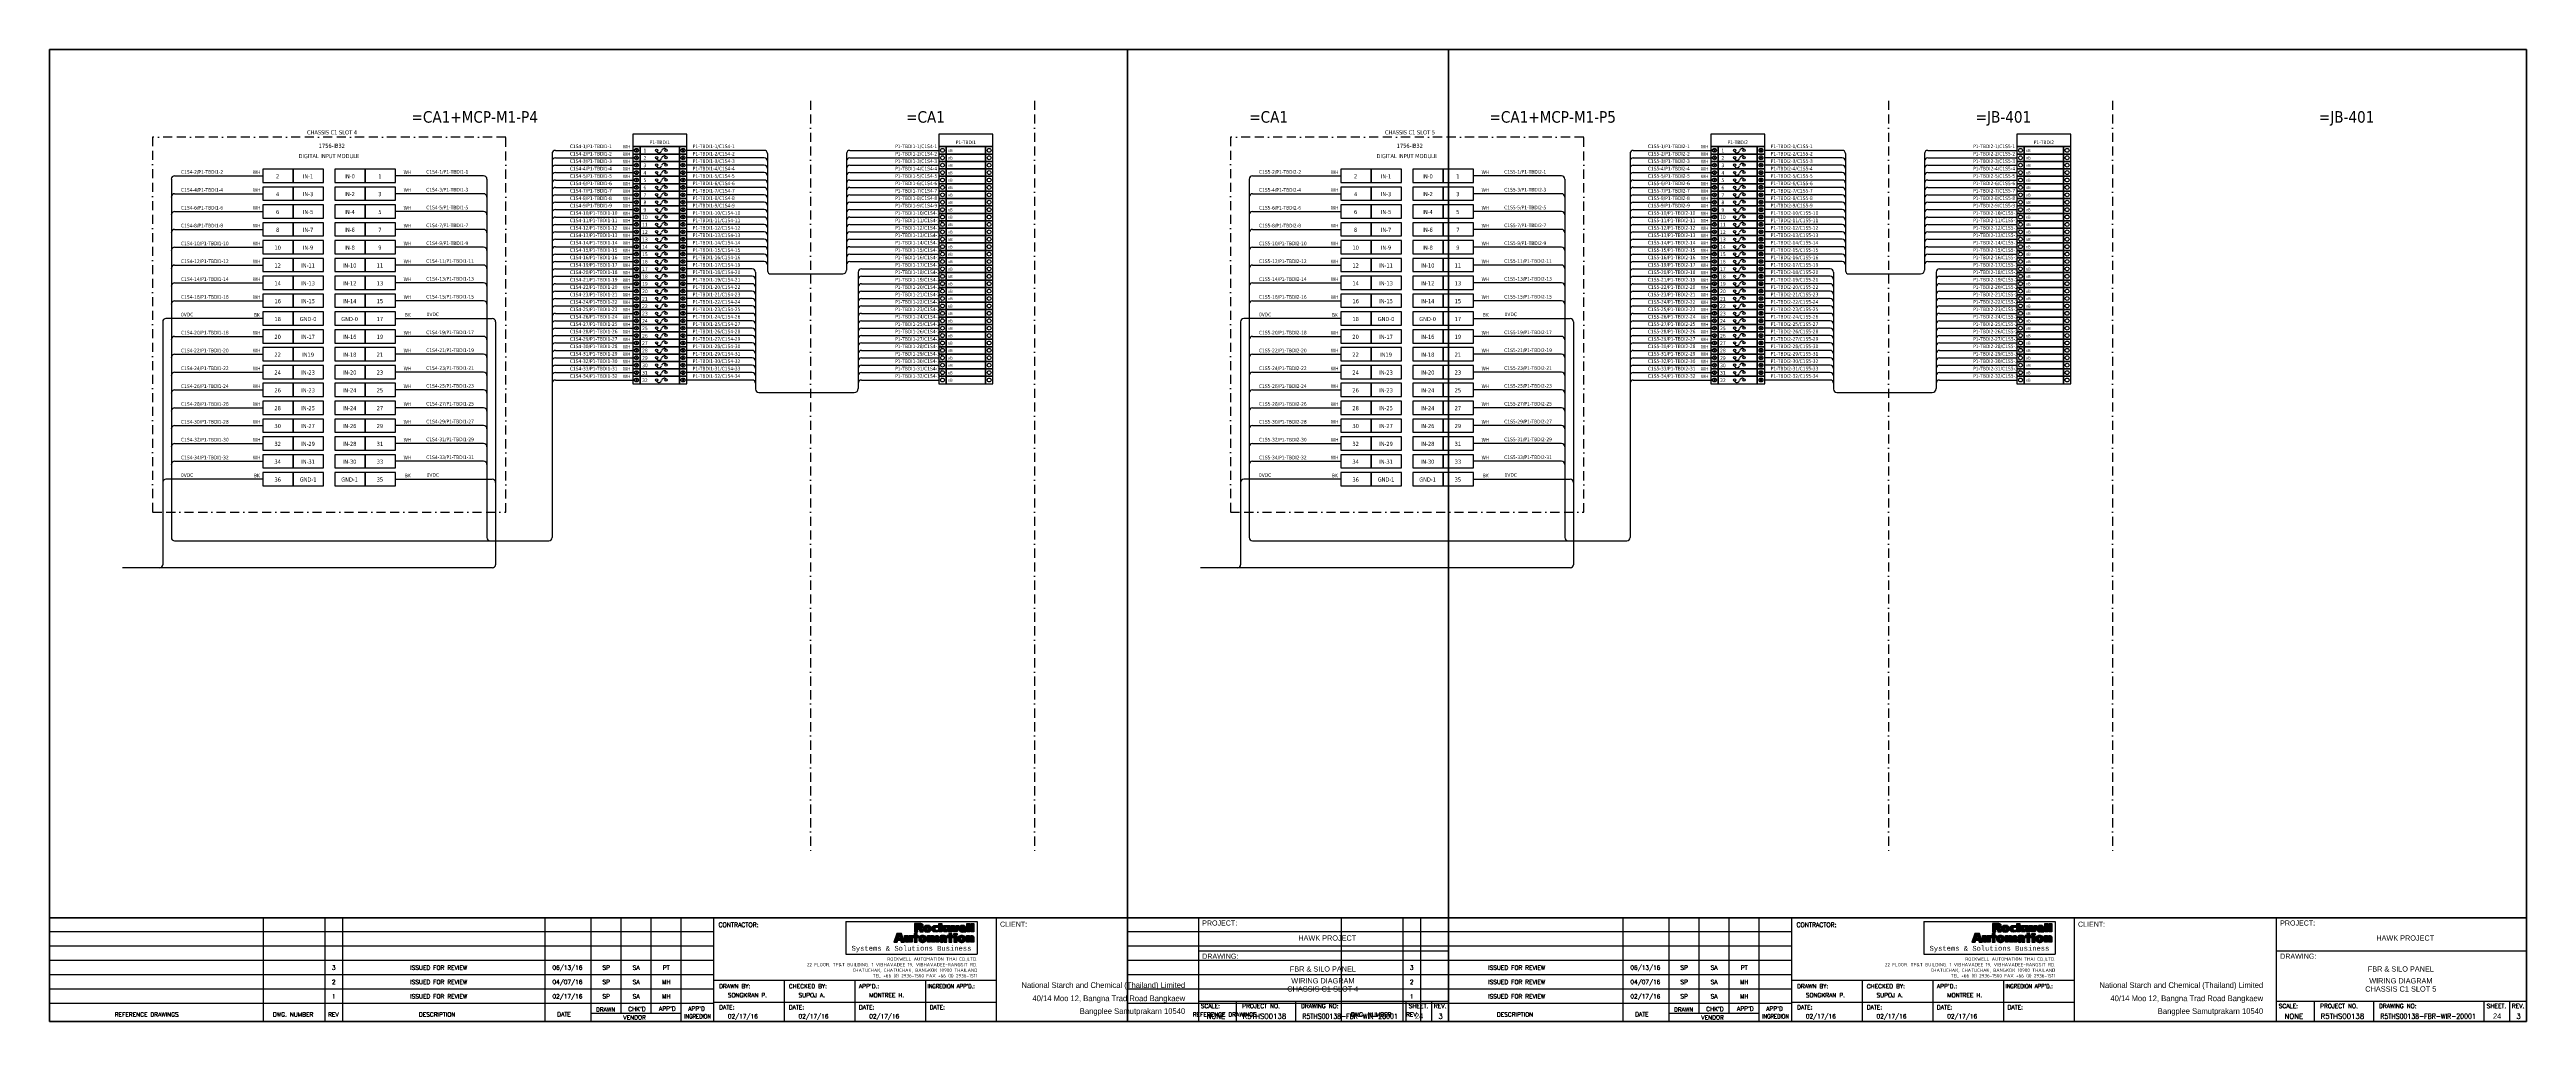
# Model space of a CAD drawing. Header units: metres. Extents: x 0 to 6893, y 0 to 2704.
import ezdxf
from ezdxf.enums import TextEntityAlignment as Align

# ---------------------------------------------------------------- set-up
doc = ezdxf.new("R2010")
doc.units = ezdxf.units.M
doc.linetypes.add('BORDERX2', pattern=[88.9, 25.4, -12.7, 25.4, -12.7, 0, -12.7])
for name, color, linetype in [('GT_1', 9, 'Continuous'), ('HELPPOINT', 7, 'Continuous'), ('MEMBER', 7, 'Continuous'), ('RA_LOGO', 2, 'Continuous'), ('TITLE_BOX', 7, 'Continuous'), ('x01001-FrameArea', 2, 'BORDERX2')]:
    doc.layers.add(name, color=color, linetype=linetype)
for name, color, linetype, lineweight in [('IE-EQUIP', 253, 'Continuous', 25), ('IE-WIRE', 7, 'Continuous', 25), ('power', 7, 'Continuous', 25)]:
    doc.layers.add(name, color=color, linetype=linetype, lineweight=lineweight)
doc.styles.add('BOLD', font='monos.ttf')
doc.styles.add('HTX11', font='O8111901')
doc.styles.add('ISO3098B', font='ISO3098B.shx')
doc.styles.add('ROMANS', font='romans.shx', dxfattribs={"width": 0.85, "height": 25})
doc.styles.add('T1', font='browa.ttf', dxfattribs={"height": 1000})
doc.styles.add('Tahoma', font='txt')

# ---------------------------------------------------------------- blocks, each defined once
blk = doc.blocks.new('xTermSingleLayer')
at = {"color": 7, "ltscale": 25.4}
for points in [[(0, -537), (537, -537), (537, 0), (0, 0)], [(537, -537), (3378, -537), (3378, 0), (537, 0)], [(3378, -537), (3915, -537), (3915, 0), (3378, 0)]]:
    blk.add_lwpolyline(points, close=True, dxfattribs=at)
for centre in [(268, -268), (3647, -268)]:
    blk.add_circle(centre, 141, dxfattribs=at)
blk.add_attdef('TERMINAL_B', (661, -387), '', height=212)
blk = doc.blocks.new('RA_LOGO1')
at = {"layer": 'RA_LOGO', "linetype": 'Continuous'}
h = blk.add_hatch(color=252, dxfattribs=at)
h.paths.add_polyline_path([(0.27, 0.08), (0.3, 0), (0.44, 0), (0.31, 0.35), (0.12, 0.35), (0, 0), (0.14, 0), (0.16, 0.08)])
h.paths.add_polyline_path([(0.26, 0.16), (0.18, 0.16), (0.22, 0.28)], flags=16)
for color, points in [(252, [(0.75, 0.27), (0.62, 0.27), (0.62, 0.11), (0.62, 0.1), (0.61, 0.08), (0.59, 0.08), (0.58, 0.08), (0.57, 0.1), (0.57, 0.11), (0.57, 0.27), (0.44, 0.27), (0.44, 0.08), (0.45, 0.06), (0.45, 0.05), (0.46, 0.03), (0.46, 0.02), (0.48, 0.01), (0.49, 0), (0.51, 0), (0.54, -0.01), (0.56, 0), (0.58, 0), (0.6, 0.01), (0.61, 0.03), (0.62, 0.05), (0.62, 0), (0.75, 0)]), (252, [(0.96, 0.19), (1.01, 0.19), (1.01, 0.26), (0.96, 0.26), (0.96, 0.35), (0.83, 0.35), (0.83, 0.26), (0.77, 0.26), (0.77, 0.19), (0.83, 0.19), (0.83, 0), (0.96, 0)]), (252, [(1.5, 0.15), (1.51, 0.17), (1.51, 0.18), (1.53, 0.19), (1.54, 0.18), (1.55, 0.17), (1.55, 0.15), (1.55, 0), (1.68, 0), (1.68, 0.15), (1.68, 0.17), (1.68, 0.18), (1.7, 0.19), (1.72, 0.18), (1.72, 0.17), (1.72, 0.15), (1.72, 0), (1.85, 0), (1.85, 0.16), (1.85, 0.17), (1.85, 0.19), (1.85, 0.2), (1.85, 0.22), (1.84, 0.23), (1.84, 0.24), (1.83, 0.25), (1.82, 0.26), (1.8, 0.27), (1.78, 0.27), (1.76, 0.27), (1.74, 0.27), (1.72, 0.26), (1.7, 0.25), (1.68, 0.24), (1.67, 0.22), (1.66, 0.24), (1.65, 0.26), (1.63, 0.26), (1.61, 0.27), (1.59, 0.27), (1.57, 0.27), (1.55, 0.27), (1.53, 0.26), (1.52, 0.25), (1.51, 0.24), (1.5, 0.22), (1.5, 0.27), (1.38, 0.27), (1.38, 0), (1.5, 0)]), (1, [(1.7, 0.57), (1.71, 0.59), (1.72, 0.6), (1.74, 0.61), (1.76, 0.61), (1.78, 0.61), (1.8, 0.61), (1.81, 0.6), (1.81, 0.68), (1.79, 0.68), (1.77, 0.68), (1.75, 0.69), (1.72, 0.69), (1.7, 0.69), (1.68, 0.68), (1.66, 0.68), (1.64, 0.68), (1.63, 0.67), (1.61, 0.66), (1.6, 0.65), (1.59, 0.64), (1.58, 0.63), (1.57, 0.62), (1.57, 0.61), (1.56, 0.59), (1.56, 0.57), (1.56, 0.56), (1.56, 0.54), (1.56, 0.52), (1.57, 0.51), (1.57, 0.49), (1.58, 0.48), (1.59, 0.47), (1.6, 0.46), (1.61, 0.45), (1.62, 0.44), (1.63, 0.43), (1.65, 0.43), (1.66, 0.42), (1.68, 0.42), (1.7, 0.42), (1.72, 0.41), (1.75, 0.42), (1.77, 0.42), (1.79, 0.42), (1.81, 0.43), (1.81, 0.51), (1.8, 0.5), (1.78, 0.49), (1.76, 0.49), (1.74, 0.49), (1.72, 0.5), (1.71, 0.51), (1.7, 0.53), (1.69, 0.55)]), (1, [(2.23, 0.42), (2.39, 0.42), (2.42, 0.6), (2.42, 0.6), (2.46, 0.42), (2.61, 0.42), (2.67, 0.68), (2.56, 0.68), (2.53, 0.51), (2.53, 0.51), (2.5, 0.68), (2.35, 0.68), (2.32, 0.51), (2.32, 0.51), (2.3, 0.68), (2.17, 0.68)]), (252, [(2.26, 0), (2.39, 0), (2.39, 0.19), (2.44, 0.19), (2.44, 0.27), (2.39, 0.27), (2.39, 0.35), (2.26, 0.35), (2.26, 0.27), (2.2, 0.27), (2.2, 0.19), (2.26, 0.19)]), (252, [(3.12, 0.15), (3.12, 0.17), (3.12, 0.18), (3.14, 0.19), (3.16, 0.18), (3.16, 0.17), (3.16, 0.15), (3.16, 0), (3.29, 0), (3.29, 0.18), (3.29, 0.2), (3.29, 0.22), (3.28, 0.23), (3.27, 0.25), (3.26, 0.26), (3.24, 0.26), (3.22, 0.27), (3.2, 0.27), (3.18, 0.27), (3.16, 0.26), (3.14, 0.25), (3.12, 0.24), (3.11, 0.22), (3.11, 0.27), (2.99, 0.27), (2.99, 0), (3.12, 0)]), (1, [(3.01, 0.42), (3.13, 0.42), (3.13, 0.77), (3.01, 0.77)]), (1, [(3.29, 0.77), (3.17, 0.77), (3.17, 0.42), (3.29, 0.42)])]:
    blk.add_hatch(color=color, dxfattribs=at).paths.add_polyline_path(points)
h = blk.add_hatch(color=1, dxfattribs=at)
h.paths.add_polyline_path([(0.99, 0.54), (1.02, 0.54), (1.03, 0.54), (1.05, 0.53), (1.06, 0.52), (1.06, 0.51), (1.06, 0.48), (1.07, 0.46), (1.07, 0.44), (1.07, 0.42), (1.21, 0.42), (1.21, 0.44), (1.2, 0.46), (1.2, 0.48), (1.19, 0.5), (1.19, 0.53), (1.18, 0.55), (1.17, 0.56), (1.15, 0.58), (1.12, 0.58), (1.14, 0.59), (1.16, 0.6), (1.18, 0.61), (1.19, 0.62), (1.2, 0.64), (1.2, 0.66), (1.2, 0.68), (1.2, 0.69), (1.2, 0.71), (1.19, 0.72), (1.19, 0.73), (1.17, 0.74), (1.16, 0.75), (1.15, 0.76), (1.13, 0.76), (1.11, 0.77), (1.09, 0.77), (1.07, 0.77), (0.85, 0.77), (0.85, 0.42), (0.99, 0.42)])
h.paths.add_polyline_path([(0.98, 0.62), (0.98, 0.69), (1.02, 0.69), (1.04, 0.69), (1.06, 0.68), (1.07, 0.66), (1.07, 0.63), (1.05, 0.62), (1.04, 0.62), (1.02, 0.62)], flags=16)
h = blk.add_hatch(color=252, dxfattribs=at)
h.paths.add_polyline_path([(1.14, 0), (1.16, -0.01), (1.18, -0.01), (1.2, -0.01), (1.22, 0), (1.24, 0), (1.25, 0), (1.27, 0.01), (1.28, 0.02), (1.3, 0.03), (1.31, 0.04), (1.32, 0.05), (1.33, 0.06), (1.33, 0.07), (1.34, 0.09), (1.34, 0.1), (1.34, 0.12), (1.34, 0.14), (1.34, 0.16), (1.34, 0.17), (1.34, 0.19), (1.33, 0.2), (1.32, 0.22), (1.31, 0.23), (1.3, 0.24), (1.29, 0.25), (1.28, 0.25), (1.26, 0.26), (1.24, 0.26), (1.22, 0.27), (1.2, 0.27), (1.18, 0.27), (1.16, 0.27), (1.14, 0.27), (1.12, 0.26), (1.1, 0.26), (1.08, 0.25), (1.07, 0.25), (1.06, 0.24), (1.05, 0.23), (1.04, 0.22), (1.03, 0.2), (1.02, 0.19), (1.02, 0.17), (1.02, 0.16), (1.02, 0.14), (1.02, 0.12), (1.02, 0.1), (1.02, 0.09), (1.03, 0.07), (1.03, 0.06), (1.04, 0.05), (1.05, 0.04), (1.06, 0.03), (1.08, 0.02), (1.09, 0.01), (1.11, 0), (1.12, 0)])
h.paths.add_polyline_path([(1.17, 0.08), (1.16, 0.09), (1.15, 0.11), (1.15, 0.14), (1.15, 0.17), (1.16, 0.19), (1.18, 0.19), (1.2, 0.19), (1.21, 0.17), (1.21, 0.14), (1.21, 0.11), (1.2, 0.09), (1.19, 0.08), (1.18, 0.07)], flags=16)
h = blk.add_hatch(color=1, dxfattribs=at)
h.paths.add_polyline_path([(1.3, 0.68), (1.28, 0.67), (1.27, 0.66), (1.26, 0.65), (1.25, 0.64), (1.24, 0.63), (1.23, 0.62), (1.22, 0.61), (1.22, 0.59), (1.22, 0.57), (1.22, 0.56), (1.22, 0.54), (1.22, 0.52), (1.22, 0.51), (1.23, 0.49), (1.24, 0.48), (1.24, 0.47), (1.25, 0.46), (1.26, 0.45), (1.28, 0.44), (1.29, 0.43), (1.3, 0.43), (1.32, 0.42), (1.34, 0.42), (1.36, 0.42), (1.38, 0.41), (1.4, 0.42), (1.42, 0.42), (1.44, 0.42), (1.45, 0.43), (1.47, 0.43), (1.48, 0.44), (1.49, 0.45), (1.5, 0.46), (1.51, 0.47), (1.52, 0.48), (1.53, 0.49), (1.53, 0.51), (1.54, 0.52), (1.54, 0.54), (1.54, 0.56), (1.54, 0.57), (1.54, 0.59), (1.53, 0.61), (1.53, 0.62), (1.52, 0.63), (1.51, 0.64), (1.5, 0.65), (1.49, 0.66), (1.47, 0.67), (1.46, 0.68), (1.44, 0.68), (1.42, 0.68), (1.4, 0.69), (1.38, 0.69), (1.36, 0.69), (1.34, 0.68), (1.32, 0.68)])
h.paths.add_polyline_path([(1.36, 0.6), (1.38, 0.61), (1.4, 0.6), (1.4, 0.58), (1.41, 0.56), (1.41, 0.53), (1.4, 0.51), (1.39, 0.49), (1.38, 0.49), (1.36, 0.49), (1.36, 0.51), (1.35, 0.53), (1.35, 0.56), (1.35, 0.58)], flags=16)
h = blk.add_hatch(color=1, dxfattribs=at)
h.paths.add_polyline_path([(1.97, 0.77), (1.85, 0.77), (1.85, 0.42), (1.97, 0.42), (1.97, 0.57)])
h.paths.add_polyline_path([(1.97, 0.57), (2.05, 0.42), (2.19, 0.42), (2.1, 0.57), (2.17, 0.68), (2.04, 0.68)])
h = blk.add_hatch(color=252, dxfattribs=at)
h.paths.add_polyline_path([(1.88, 0.05), (1.89, 0.04), (1.9, 0.02), (1.91, 0.01), (1.93, 0), (1.94, 0), (1.96, 0), (1.98, -0.01), (2, 0), (2.02, 0), (2.04, 0.01), (2.05, 0.02), (2.07, 0.04), (2.07, 0), (2.18, 0), (2.18, 0.16), (2.18, 0.18), (2.18, 0.2), (2.17, 0.21), (2.16, 0.23), (2.16, 0.24), (2.14, 0.24), (2.13, 0.25), (2.12, 0.26), (2.1, 0.26), (2.09, 0.27), (2.07, 0.27), (2.05, 0.27), (2.04, 0.27), (2.02, 0.27), (2, 0.27), (1.97, 0.27), (1.95, 0.27), (1.93, 0.26), (1.91, 0.26), (1.91, 0.18), (1.93, 0.19), (1.95, 0.2), (1.98, 0.2), (2, 0.2), (2.02, 0.2), (2.04, 0.2), (2.05, 0.19), (2.06, 0.18), (2.07, 0.17), (2.05, 0.17), (2.04, 0.17), (2.02, 0.17), (2, 0.17), (1.98, 0.17), (1.97, 0.16), (1.95, 0.16), (1.93, 0.15), (1.92, 0.15), (1.91, 0.14), (1.9, 0.12), (1.89, 0.11), (1.88, 0.09), (1.88, 0.07)])
h.paths.add_polyline_path([(2, 0.09), (2.01, 0.11), (2.03, 0.11), (2.05, 0.12), (2.07, 0.12), (2.07, 0.11), (2.06, 0.09), (2.05, 0.07), (2.03, 0.06), (2.01, 0.06), (2, 0.07)], flags=16)
h = blk.add_hatch(color=252, dxfattribs=at)
h.paths.add_polyline_path([(2.47, 0), (2.6, 0), (2.6, 0.26), (2.47, 0.26)])
h.paths.add_polyline_path([(2.6, 0.3), (2.6, 0.35), (2.47, 0.35), (2.47, 0.3)])
h = blk.add_hatch(color=252, dxfattribs=at)
h.paths.add_polyline_path([(2.75, 0), (2.77, -0.01), (2.79, -0.01), (2.81, -0.01), (2.83, 0), (2.85, 0), (2.87, 0), (2.88, 0.01), (2.89, 0.02), (2.91, 0.03), (2.92, 0.04), (2.93, 0.05), (2.94, 0.06), (2.94, 0.07), (2.95, 0.09), (2.95, 0.1), (2.95, 0.12), (2.96, 0.14), (2.95, 0.16), (2.95, 0.17), (2.95, 0.19), (2.94, 0.2), (2.93, 0.22), (2.92, 0.23), (2.91, 0.24), (2.9, 0.25), (2.89, 0.25), (2.87, 0.26), (2.85, 0.26), (2.83, 0.27), (2.81, 0.27), (2.79, 0.27), (2.77, 0.27), (2.75, 0.27), (2.73, 0.26), (2.71, 0.26), (2.7, 0.25), (2.68, 0.25), (2.67, 0.24), (2.66, 0.23), (2.65, 0.22), (2.64, 0.2), (2.63, 0.19), (2.63, 0.17), (2.63, 0.16), (2.63, 0.14), (2.63, 0.12), (2.63, 0.1), (2.63, 0.09), (2.64, 0.07), (2.65, 0.06), (2.65, 0.05), (2.66, 0.04), (2.67, 0.03), (2.69, 0.02), (2.7, 0.01), (2.72, 0), (2.73, 0)])
h.paths.add_polyline_path([(2.78, 0.08), (2.77, 0.09), (2.76, 0.11), (2.76, 0.14), (2.76, 0.17), (2.77, 0.19), (2.79, 0.19), (2.81, 0.19), (2.82, 0.17), (2.82, 0.14), (2.82, 0.11), (2.81, 0.09), (2.81, 0.08), (2.79, 0.07)], flags=16)
h = blk.add_hatch(color=1, dxfattribs=at)
h.paths.add_polyline_path([(2.82, 0.42), (2.84, 0.41), (2.86, 0.42), (2.88, 0.42), (2.9, 0.42), (2.92, 0.42), (2.94, 0.42), (2.96, 0.43), (2.96, 0.5), (2.94, 0.49), (2.92, 0.48), (2.9, 0.48), (2.87, 0.48), (2.85, 0.48), (2.83, 0.49), (2.81, 0.49), (2.8, 0.5), (2.8, 0.52), (2.97, 0.52), (2.97, 0.54), (2.97, 0.55), (2.97, 0.57), (2.97, 0.59), (2.97, 0.6), (2.96, 0.62), (2.95, 0.63), (2.94, 0.64), (2.93, 0.66), (2.92, 0.66), (2.91, 0.67), (2.89, 0.68), (2.88, 0.68), (2.86, 0.69), (2.84, 0.69), (2.82, 0.69), (2.8, 0.68), (2.78, 0.68), (2.76, 0.68), (2.74, 0.67), (2.73, 0.66), (2.72, 0.65), (2.71, 0.64), (2.7, 0.63), (2.69, 0.62), (2.68, 0.61), (2.68, 0.59), (2.68, 0.57), (2.68, 0.56), (2.68, 0.54), (2.68, 0.52), (2.68, 0.51), (2.69, 0.49), (2.69, 0.48), (2.7, 0.47), (2.71, 0.46), (2.72, 0.45), (2.74, 0.44), (2.75, 0.43), (2.76, 0.43), (2.78, 0.42), (2.8, 0.42)])
h.paths.add_polyline_path([(2.8, 0.58), (2.8, 0.6), (2.81, 0.62), (2.83, 0.63), (2.85, 0.62), (2.86, 0.6), (2.87, 0.58)], flags=16)
at = {"layer": 'RA_LOGO', "color": 252, "linetype": 'Continuous'}
for points in [[(0.3, 0), (0.44, 0), (0.31, 0.35), (0.12, 0.35), (0, 0), (0.14, 0), (0.16, 0.08), (0.27, 0.08)], [(0.22, 0.28), (0.22, 0.28), (0.26, 0.16), (0.18, 0.16)], [(0.46, 0.03), (0.45, 0.05), (0.45, 0.06), (0.44, 0.08), (0.44, 0.27), (0.57, 0.27), (0.57, 0.11), (0.57, 0.1), (0.58, 0.08), (0.59, 0.08), (0.61, 0.08), (0.62, 0.1), (0.62, 0.11), (0.62, 0.27), (0.75, 0.27), (0.75, 0), (0.62, 0), (0.62, 0.05), (0.62, 0.05), (0.61, 0.03), (0.6, 0.01), (0.58, 0), (0.56, 0), (0.54, -0.01), (0.51, 0), (0.49, 0), (0.48, 0.01), (0.46, 0.02)], [(0.96, 0.19), (1.01, 0.19), (1.01, 0.26), (0.96, 0.26), (0.96, 0.35), (0.83, 0.35), (0.83, 0.26), (0.77, 0.26), (0.77, 0.19), (0.83, 0.19), (0.83, 0), (0.96, 0)], [(1.16, 0.27), (1.14, 0.27), (1.12, 0.26), (1.1, 0.26), (1.08, 0.25), (1.07, 0.25), (1.06, 0.24), (1.05, 0.23), (1.04, 0.22), (1.03, 0.2), (1.02, 0.19), (1.02, 0.17), (1.02, 0.16), (1.02, 0.14), (1.02, 0.14), (1.02, 0.12), (1.02, 0.1), (1.02, 0.09), (1.03, 0.07), (1.03, 0.06), (1.04, 0.05), (1.05, 0.04), (1.06, 0.03), (1.08, 0.02), (1.09, 0.01), (1.11, 0), (1.12, 0), (1.14, 0), (1.16, -0.01), (1.18, -0.01), (1.2, -0.01), (1.22, 0), (1.24, 0), (1.25, 0), (1.27, 0.01), (1.28, 0.02), (1.3, 0.03), (1.31, 0.04), (1.32, 0.05), (1.33, 0.06), (1.33, 0.07), (1.34, 0.09), (1.34, 0.1), (1.34, 0.12), (1.34, 0.14), (1.34, 0.14), (1.34, 0.16), (1.34, 0.17), (1.34, 0.19), (1.33, 0.2), (1.32, 0.22), (1.31, 0.23), (1.3, 0.24), (1.29, 0.25), (1.28, 0.25), (1.26, 0.26), (1.24, 0.26), (1.22, 0.27), (1.2, 0.27), (1.18, 0.27), (1.18, 0.27)], [(1.15, 0.14), (1.15, 0.17), (1.16, 0.19), (1.18, 0.19), (1.2, 0.19), (1.21, 0.17), (1.21, 0.14), (1.21, 0.11), (1.2, 0.09), (1.19, 0.08), (1.18, 0.07), (1.17, 0.08), (1.16, 0.09), (1.15, 0.11)], [(1.55, 0.17), (1.54, 0.18), (1.53, 0.19), (1.51, 0.18), (1.51, 0.17), (1.5, 0.15), (1.5, 0), (1.38, 0), (1.38, 0.27), (1.5, 0.27), (1.5, 0.22), (1.5, 0.22), (1.51, 0.24), (1.52, 0.25), (1.53, 0.26), (1.55, 0.27), (1.57, 0.27), (1.59, 0.27), (1.61, 0.27), (1.63, 0.26), (1.65, 0.26), (1.66, 0.24), (1.67, 0.23), (1.67, 0.23), (1.68, 0.24), (1.7, 0.25), (1.72, 0.26), (1.74, 0.27), (1.76, 0.27), (1.78, 0.27), (1.8, 0.27), (1.82, 0.26), (1.83, 0.25), (1.84, 0.24), (1.84, 0.23), (1.85, 0.22), (1.85, 0.2), (1.85, 0.19), (1.85, 0.17), (1.85, 0.16), (1.85, 0), (1.72, 0), (1.72, 0.15), (1.72, 0.17), (1.72, 0.18), (1.7, 0.19), (1.68, 0.18), (1.68, 0.17), (1.68, 0.15), (1.68, 0), (1.55, 0), (1.55, 0.15)], [(1.97, 0.27), (1.95, 0.27), (1.93, 0.26), (1.91, 0.26), (1.91, 0.18), (1.93, 0.19), (1.95, 0.2), (1.98, 0.2), (2, 0.2), (2.02, 0.2), (2.04, 0.2), (2.05, 0.19), (2.06, 0.18), (2.07, 0.17), (2.05, 0.17), (2.04, 0.17), (2.02, 0.17), (2, 0.17), (1.98, 0.17), (1.97, 0.16), (1.95, 0.16), (1.93, 0.15), (1.92, 0.15), (1.91, 0.14), (1.9, 0.12), (1.89, 0.11), (1.88, 0.09), (1.88, 0.07), (1.88, 0.07), (1.88, 0.05), (1.89, 0.04), (1.9, 0.02), (1.91, 0.01), (1.93, 0), (1.94, 0), (1.96, 0), (1.98, -0.01), (2, 0), (2.02, 0), (2.04, 0.01), (2.05, 0.02), (2.06, 0.04), (2.07, 0.04), (2.07, 0), (2.18, 0), (2.18, 0.16), (2.18, 0.18), (2.18, 0.2), (2.17, 0.21), (2.16, 0.23), (2.16, 0.24), (2.14, 0.24), (2.13, 0.25), (2.12, 0.26), (2.1, 0.26), (2.09, 0.27), (2.07, 0.27), (2.05, 0.27), (2.04, 0.27), (2.02, 0.27), (2, 0.27)], [(2.07, 0.11), (2.06, 0.09), (2.05, 0.07), (2.03, 0.06), (2.01, 0.06), (2, 0.07), (2, 0.09), (2.01, 0.11), (2.03, 0.11), (2.05, 0.12), (2.07, 0.12)], [(2.39, 0), (2.39, 0.19), (2.44, 0.19), (2.44, 0.27), (2.39, 0.27), (2.39, 0.35), (2.26, 0.35), (2.26, 0.27), (2.2, 0.27), (2.2, 0.19), (2.26, 0.19), (2.26, 0)], [(2.47, 0.3), (2.47, 0.35), (2.6, 0.35), (2.6, 0.3)], [(2.6, 0), (2.6, 0.26), (2.47, 0.26), (2.47, 0)], [(2.87, 0.26), (2.85, 0.26), (2.83, 0.27), (2.81, 0.27), (2.79, 0.27), (2.77, 0.27), (2.75, 0.27), (2.73, 0.26), (2.71, 0.26), (2.7, 0.25), (2.68, 0.25), (2.67, 0.24), (2.66, 0.23), (2.65, 0.22), (2.64, 0.2), (2.63, 0.19), (2.63, 0.17), (2.63, 0.16), (2.63, 0.14), (2.63, 0.14), (2.63, 0.12), (2.63, 0.1), (2.63, 0.09), (2.64, 0.07), (2.65, 0.06), (2.65, 0.05), (2.66, 0.04), (2.67, 0.03), (2.69, 0.02), (2.7, 0.01), (2.72, 0), (2.73, 0), (2.75, 0), (2.77, -0.01), (2.79, -0.01), (2.81, -0.01), (2.83, 0), (2.85, 0), (2.87, 0), (2.88, 0.01), (2.89, 0.02), (2.91, 0.03), (2.92, 0.04), (2.93, 0.05), (2.94, 0.06), (2.94, 0.07), (2.95, 0.09), (2.95, 0.1), (2.95, 0.12), (2.96, 0.14), (2.96, 0.14), (2.95, 0.16), (2.95, 0.17), (2.95, 0.19), (2.94, 0.2), (2.93, 0.22), (2.92, 0.23), (2.91, 0.24), (2.9, 0.25), (2.89, 0.25)], [(2.76, 0.14), (2.76, 0.17), (2.77, 0.19), (2.79, 0.19), (2.81, 0.19), (2.82, 0.17), (2.82, 0.14), (2.82, 0.11), (2.81, 0.09), (2.81, 0.08), (2.79, 0.07), (2.78, 0.08), (2.77, 0.09), (2.76, 0.11)], [(3.12, 0.17), (3.12, 0.15), (3.12, 0), (2.99, 0), (2.99, 0.27), (3.11, 0.27), (3.11, 0.22), (3.11, 0.22), (3.12, 0.24), (3.14, 0.25), (3.16, 0.26), (3.18, 0.27), (3.2, 0.27), (3.22, 0.27), (3.24, 0.26), (3.26, 0.26), (3.27, 0.25), (3.28, 0.23), (3.29, 0.22), (3.29, 0.2), (3.29, 0.18), (3.29, 0), (3.16, 0), (3.16, 0.15), (3.16, 0.17), (3.16, 0.18), (3.14, 0.19), (3.12, 0.18)]]:
    blk.add_lwpolyline(points, close=True, dxfattribs=at)
at = {"layer": 'RA_LOGO', "color": 1, "linetype": 'Continuous'}
for points in [[(1.15, 0.76), (1.13, 0.76), (1.11, 0.77), (1.09, 0.77), (1.07, 0.77), (0.85, 0.77), (0.85, 0.42), (0.99, 0.42), (0.99, 0.54), (1.02, 0.54), (1.03, 0.54), (1.05, 0.53), (1.06, 0.52), (1.06, 0.51), (1.06, 0.48), (1.07, 0.46), (1.07, 0.44), (1.07, 0.42), (1.21, 0.42), (1.21, 0.44), (1.2, 0.46), (1.2, 0.48), (1.19, 0.5), (1.19, 0.53), (1.18, 0.55), (1.17, 0.56), (1.15, 0.58), (1.12, 0.58), (1.12, 0.58), (1.14, 0.59), (1.16, 0.6), (1.18, 0.61), (1.19, 0.62), (1.2, 0.64), (1.2, 0.66), (1.2, 0.68), (1.2, 0.69), (1.2, 0.71), (1.19, 0.72), (1.19, 0.73), (1.17, 0.74), (1.16, 0.75)], [(1.02, 0.62), (0.98, 0.62), (0.98, 0.69), (1.02, 0.69), (1.04, 0.69), (1.06, 0.68), (1.07, 0.66), (1.07, 0.63), (1.05, 0.62), (1.04, 0.62)], [(1.46, 0.68), (1.44, 0.68), (1.42, 0.68), (1.4, 0.69), (1.38, 0.69), (1.36, 0.69), (1.34, 0.68), (1.32, 0.68), (1.3, 0.68), (1.28, 0.67), (1.27, 0.66), (1.26, 0.65), (1.25, 0.64), (1.24, 0.63), (1.23, 0.62), (1.22, 0.61), (1.22, 0.59), (1.22, 0.57), (1.22, 0.56), (1.22, 0.56), (1.22, 0.54), (1.22, 0.52), (1.22, 0.51), (1.23, 0.49), (1.24, 0.48), (1.24, 0.47), (1.25, 0.46), (1.26, 0.45), (1.28, 0.44), (1.29, 0.43), (1.3, 0.43), (1.32, 0.42), (1.34, 0.42), (1.36, 0.42), (1.38, 0.41), (1.4, 0.42), (1.42, 0.42), (1.44, 0.42), (1.45, 0.43), (1.47, 0.43), (1.48, 0.44), (1.49, 0.45), (1.5, 0.46), (1.51, 0.47), (1.52, 0.48), (1.53, 0.49), (1.53, 0.51), (1.54, 0.52), (1.54, 0.54), (1.54, 0.56), (1.54, 0.57), (1.54, 0.59), (1.53, 0.61), (1.53, 0.62), (1.52, 0.63), (1.51, 0.64), (1.5, 0.65), (1.49, 0.66), (1.47, 0.67)], [(1.35, 0.56), (1.35, 0.58), (1.36, 0.6), (1.38, 0.61), (1.4, 0.6), (1.4, 0.58), (1.41, 0.56), (1.41, 0.53), (1.4, 0.51), (1.39, 0.49), (1.38, 0.49), (1.36, 0.49), (1.36, 0.51), (1.35, 0.53)], [(1.68, 0.68), (1.7, 0.69), (1.72, 0.69), (1.75, 0.69), (1.77, 0.68), (1.79, 0.68), (1.81, 0.68), (1.81, 0.6), (1.8, 0.61), (1.78, 0.61), (1.76, 0.61), (1.74, 0.61), (1.72, 0.6), (1.71, 0.59), (1.7, 0.57), (1.69, 0.55), (1.7, 0.53), (1.71, 0.51), (1.72, 0.5), (1.74, 0.49), (1.76, 0.49), (1.78, 0.49), (1.8, 0.5), (1.81, 0.51), (1.81, 0.43), (1.79, 0.42), (1.77, 0.42), (1.75, 0.42), (1.72, 0.41), (1.7, 0.42), (1.68, 0.42), (1.66, 0.42), (1.65, 0.43), (1.63, 0.43), (1.62, 0.44), (1.61, 0.45), (1.6, 0.46), (1.59, 0.47), (1.58, 0.48), (1.57, 0.49), (1.57, 0.51), (1.56, 0.52), (1.56, 0.54), (1.56, 0.56), (1.56, 0.57), (1.56, 0.59), (1.57, 0.61), (1.57, 0.62), (1.58, 0.63), (1.59, 0.64), (1.6, 0.65), (1.61, 0.66), (1.63, 0.67), (1.64, 0.68), (1.66, 0.68)], [(1.97, 0.42), (1.85, 0.42), (1.85, 0.77), (1.97, 0.77), (1.97, 0.57), (1.97, 0.57), (1.97, 0.57)], [(2.05, 0.42), (1.97, 0.57), (2.04, 0.68), (2.17, 0.68), (2.1, 0.57), (2.19, 0.42)], [(2.46, 0.42), (2.42, 0.6), (2.42, 0.6), (2.39, 0.42), (2.23, 0.42), (2.17, 0.68), (2.3, 0.68), (2.32, 0.51), (2.32, 0.51), (2.35, 0.68), (2.5, 0.68), (2.53, 0.51), (2.53, 0.51), (2.56, 0.68), (2.67, 0.68), (2.61, 0.42)], [(2.82, 0.42), (2.84, 0.41), (2.86, 0.42), (2.88, 0.42), (2.9, 0.42), (2.92, 0.42), (2.94, 0.42), (2.96, 0.43), (2.96, 0.5), (2.94, 0.49), (2.92, 0.48), (2.9, 0.48), (2.87, 0.48), (2.85, 0.48), (2.83, 0.49), (2.81, 0.49), (2.8, 0.5), (2.8, 0.52), (2.97, 0.52), (2.97, 0.54), (2.97, 0.55), (2.97, 0.57), (2.97, 0.59), (2.97, 0.6), (2.96, 0.62), (2.95, 0.63), (2.94, 0.64), (2.93, 0.66), (2.92, 0.66), (2.91, 0.67), (2.89, 0.68), (2.88, 0.68), (2.86, 0.69), (2.84, 0.69), (2.82, 0.69), (2.8, 0.68), (2.78, 0.68), (2.76, 0.68), (2.74, 0.67), (2.73, 0.66), (2.72, 0.65), (2.71, 0.64), (2.7, 0.63), (2.69, 0.62), (2.68, 0.61), (2.68, 0.59), (2.68, 0.57), (2.68, 0.56), (2.68, 0.56), (2.68, 0.54), (2.68, 0.52), (2.68, 0.51), (2.69, 0.49), (2.69, 0.48), (2.7, 0.47), (2.71, 0.46), (2.72, 0.45), (2.74, 0.44), (2.75, 0.43), (2.76, 0.43), (2.78, 0.42), (2.8, 0.42)], [(2.87, 0.58), (2.8, 0.58), (2.8, 0.6), (2.81, 0.62), (2.83, 0.63), (2.85, 0.62), (2.86, 0.6)], [(3.01, 0.42), (3.01, 0.77), (3.13, 0.77), (3.13, 0.42)], [(3.17, 0.42), (3.17, 0.77), (3.29, 0.77), (3.29, 0.42)]]:
    blk.add_lwpolyline(points, close=True, dxfattribs=at)
blk = doc.blocks.new('TPA')
at = {"color": 0}
for p, q in [((565225.5, 502262.6), (565225.5, 502159)), ((565225.5, 502262.6), (565640.1, 502262.6)), ((565640.1, 502262.6), (565640.1, 502159)), ((565225.5, 502159), (565640.1, 502159))]:
    blk.add_line(p, q, dxfattribs=at)
at = {"color": 4}
for p, q in [((566459.5, 502010.1), (566459.5, 501946.4)), ((566647.2, 502010.1), (566647.2, 501946.4))]:
    blk.add_line(p, q, dxfattribs=at)
at = {"color": 4, "ltscale": 0.5}
for p, q in [((566996.2, 502010.1), (566996.2, 501946.4)), ((566996.2, 502010.1), (566996.2, 501946.4)), ((567077.1, 502010.1), (567077.1, 501946.4)), ((567077.1, 502010.1), (567077.1, 501946.4))]:
    blk.add_line(p, q, dxfattribs=at)
at = {"layer": 'GT_1', "color": 4}
for p, q in [((566341, 501946.4), (566341, 502273.8)), ((566341, 501946.4), (566341, 502273.8)), ((566341, 502010.1), (567131, 502010.1))]:
    blk.add_line(p, q, dxfattribs=at)
at = {"layer": 'GT_1', "color": 4, "flags": 128}
for points in [[(563383.4, 501946.4), (563383.4, 502273.8)], [(563578.8, 501946.4), (563578.8, 502273.8)], [(563634.6, 501946.4), (563634.6, 502273.8)], [(564274, 501946.4), (564274, 502273.8)], [(564419.8, 501946.4), (564419.8, 502273.8)], [(564514.7, 501971.1), (564514.7, 502273.8)], [(564609.7, 501971.2), (564609.7, 502273.8)], [(564704.3, 501946.4), (564704.3, 502273.8)], [(564807.7, 501946.4), (564807.7, 502273.8)], [(565702.1, 501946.4), (565702.1, 502273.8)], [(566341, 501946.4), (566341, 502273.8)], [(564807.7, 502229.7), (562706.8, 502229.7)], [(564807.7, 502184.4), (562706.8, 502184.4)], [(564807.7, 502139.1), (562706.8, 502139.1)], [(564807.7, 502093.7), (562706.8, 502093.7)], [(564807.7, 502048.3), (562706.8, 502048.3)], [(565702.1, 502076.3), (564807.7, 502076.3)], [(565031.3, 501946.4), (565031.3, 502076.3)], [(565254.9, 501946.4), (565254.9, 502076.3)], [(565478.5, 501946.4), (565478.5, 502076.3)], [(564807.6, 502003), (562706.8, 502003)], [(564704.3, 501971.1), (564419.8, 501971.1)], [(565702.1, 502006.4), (564807.7, 502006.4)]]:
    blk.add_lwpolyline(points, dxfattribs=at)
at = {"layer": 'HELPPOINT', "color": 4, "lineweight": 35}
for p, q in [((562706.8, 501946.4), (562706.8, 505019.3)), ((562706.8, 505019.3), (567131, 505019.3)), ((562706.8, 501946.4), (562706.8, 505019.3)), ((562706.8, 505019.3), (567131, 505019.3)), ((567131, 505019.3), (567131, 501946.4)), ((567131, 505019.3), (567131, 501946.4)), ((567131, 501946.4), (562706.8, 501946.4)), ((567131, 501946.4), (562706.8, 501946.4))]:
    blk.add_line(p, q, dxfattribs=at)
at = {"layer": 'HELPPOINT', "color": 4}
for p, q in [((566341, 502169.7), (567131, 502169.7)), ((566341, 502169.7), (567131, 502169.7)), ((566341, 502010.1), (567131, 502010.1))]:
    blk.add_line(p, q, dxfattribs=at)
at = {"layer": 'MEMBER', "color": 4, "lineweight": 35}
blk.add_line((562706.8, 502273.8), (567131, 502273.8), dxfattribs=at)
blk.add_line((562706.8, 502273.8), (567131, 502273.8), dxfattribs=at)
at = {"layer": 'MEMBER', "color": 4}
for p, q in [((566341, 502169.7), (567131, 502169.7)), ((566341, 502169.7), (567131, 502169.7)), ((566341, 502010.1), (567131, 502010.1)), ((566341, 502010.1), (567131, 502010.1))]:
    blk.add_line(p, q, dxfattribs=at)
at = {"color": 0, "xscale": 76.7727272878401, "yscale": 76.77272728795651, "zscale": 76.772727288}
blk.add_blockref('RA_LOGO1', (565377.2, 502197.1), dxfattribs=at)
at = {"color": 4, "ltscale": 100, "style": 'HTX11'}
for s, p in [('HAWK PROJECT', (566747.6, 502210.2)), ('FBR & SILO PANEL', (566733.8, 502112.3)), ('WIRING DIAGRAM', (566733.8, 502074.9))]:
    blk.add_text(s, height=16.696, dxfattribs=at).set_placement(p, align=Align.MIDDLE_CENTER)
at = {"color": 4, "insert": (565640.9, 502148.9), "char_height": 10.5571, "width": 527.854, "attachment_point": 3, "style": 'ISO3098B'}
blk.add_mtext('ROCKWELL AUTOMATION THAI CO.,LTD.\\P22 FLOOR. TP&T BUILDING. 1 VIBHAVADEE 19, VIBHAVADEE-RANGSIT RD. CHATUCHAK, CHATUCHAK, BANGKOK 10900 THAILAND\\PTEL +66 (0) 2936-1500 FAX +66 (0) 2936-1511', dxfattribs=at)
at = {"color": 0, "insert": (565243.3, 502185.3), "char_height": 15.355, "width": 438.272, "attachment_point": 1, "style": 'BOLD'}
blk.add_mtext('{\\W1.04;Systems & Solutions Business}', dxfattribs=at)
at = {"style": 'HTX11'}
for tag, p in [('A', (566704.3, 502037.1)), ('B', (567038.2, 501963.3))]:
    blk.add_attdef(tag, text='', height=16.8, dxfattribs=at).set_placement(p, align=Align.MIDDLE_CENTER)
at = {"layer": 'GT_1', "color": 4, "style": 'HTX11'}
for s, p in [('CLIENT:', (565712.8, 502245.8)), ('PROJECT:', (566352.2, 502249.5)), ('DRAWING:', (566352.2, 502144.6))]:
    blk.add_text(s, height=16.19, dxfattribs=at).set_placement(p)
at = {"layer": 'MEMBER', "color": 4, "ltscale": 0.8, "style": 'ROMANS'}
for s, height, p in [('CONTRACTOR:', 14.035, (564822.6, 502244.9)), ('DRAWN BY:', 13.49, (564824.3, 502051.1)), ('SONGKRAN P.', 13.495, (564852.1, 502022.7)), ('CHECKED BY:', 13.495, (565044.7, 502051.1)), ('SUPOJ A.', 13.49, (565075.6, 502022.7)), ("APP'D.:", 13.49, (565266.5, 502051.1)), ('MONTREE H.', 13.49, (565299.2, 502022.7)), ('REFERENCE DRAWINGS', 13.495, (562912.9, 501961.6)), ('DWG. NUMBER', 13.495, (563413.2, 501961.6)), ('REV', 13.49, (563587.7, 501961.6)), ('DESCRIPTION', 13.495, (563875, 501961.6)), ('DATE', 13.49, (564312.3, 501962.5)), ('DRAWN', 13.49, (564435, 501977.3)), ('VENDOR', 13.49, (564521.5, 501952.2)), ("CHK'D", 13.49, (564537, 501978.7)), ("APP'D", 13.49, (564634.3, 501980.1)), ("APP'D", 13.49, (564726.6, 501980.1)), ('DATE:', 13.49, (564824.3, 501984.5)), ('02/17/16', 13.49, (564852.1, 501956)), ('DATE:', 13.49, (565044.7, 501984.5)), ('02/17/16', 13.49, (565075.6, 501956)), ('DATE:', 13.49, (565266.5, 501984.5)), ('02/17/16', 13.49, (565299.2, 501956)), ('DATE:', 13.49, (565490.1, 501984.5)), ('SCALE:', 13.49, (566347.7, 501988.5)), ('NONE', 16.17, (566365.9, 501954.7)), ('PROJECT NO.', 13.495, (566478.7, 501988.5)), ('R5THS00138', 16.17, (566480, 501954.7)), ('DRAWING NO:', 13.495, (566664.7, 501988.5)), ('SHEET.', 13.64, (567005.3, 501988.5)), ('REV.', 13.64, (567084.8, 501988.5))]:
    blk.add_text(s, height=height, dxfattribs=at).set_placement(p)
for s, height, p in [('3', 13.5, (563605.6, 502116.6)), ('ISSUED FOR REVIEW', 13.495, (563937.5, 502116.6)), ('06/13/16', 13.49, (564344.6, 502116.6)), ('SP', 13.49, (564467.2, 502116.6)), ('SA', 13.49, (564562.1, 502116.6)), ('PT', 13.49, (564657, 502116.6)), ('2', 13.5, (563605.6, 502071.2)), ('ISSUED FOR REVIEW', 13.495, (563937.5, 502071.2)), ('04/07/16', 13.49, (564344.6, 502071.2)), ('SP', 13.49, (564467.2, 502071.2)), ('SA', 13.49, (564562.1, 502071.2)), ('MH', 13.49, (564657, 502071.2)), ('1', 13.5, (563605.6, 502025.8)), ('ISSUED FOR REVIEW', 13.495, (563937.5, 502025.8)), ('02/17/16', 13.49, (564344.6, 502025.8)), ('SP', 13.49, (564467.2, 502025.8)), ('SA', 13.49, (564562.1, 502025.8)), ('MH', 13.49, (564657, 502025.8))]:
    blk.add_text(s, height=height, dxfattribs=at).set_placement(p, align=Align.MIDDLE_CENTER)
at = {"layer": 'MEMBER', "color": 4, "ltscale": 0.8, "style": 'ROMANS', "width": 0.8}
for s, height, p in [("INGREDION APP'D.:", 13.495, (565483.3, 502051.1)), ('INGREDION', 13.49, (564714.3, 501955.4)), ('R5THS00138-FBR-WIR-20001', 16.175, (566668.8, 501954.7))]:
    blk.add_text(s, height=height, dxfattribs=at).set_placement(p)
at = {"layer": 'MEMBER', "color": 4, "ltscale": 0.8, "style": 'ROMANS'}
blk.add_text('3', height=16.2, dxfattribs=at).set_placement((567105.9, 501954.7), align=Align.CENTER)
at = {"layer": 'TITLE_BOX', "color": 7, "linetype": 'ByBlock', "style": 'T1'}
for s, p in [('National Starch and Chemical (Thailand) Limited', (566298.3, 502052.3)), ('40/14 Moo 12, Bangna Trad Road Bangkaew', (566298.3, 502010.5)), ('Bangplee Samutprakarn 10540', (566298.3, 501970.1))]:
    blk.add_text(s, height=18, dxfattribs=at).set_placement(p, align=Align.RIGHT)
blk = doc.blocks.new('SLOT_0')
at = {"color": 1, "ltscale": 25.4}
for p, q in [((1637.2, 2427.5), (1629.6, 2419.9)), ((1629.6, 2427.5), (1637.2, 2419.9)), ((1759.3, 2427.5), (1767, 2419.9)), ((1767, 2427.5), (1759.3, 2419.9)), ((1637.2, 2406.9), (1629.6, 2399.2)), ((1629.6, 2406.9), (1637.2, 2399.2)), ((1637.2, 2386.3), (1629.6, 2378.6)), ((1629.6, 2386.3), (1637.2, 2378.6)), ((1637.2, 2365.7), (1629.6, 2358)), ((1629.6, 2365.7), (1637.2, 2358)), ((1637.2, 2345.1), (1629.6, 2337.4)), ((1629.6, 2345.1), (1637.2, 2337.4)), ((1759.3, 2406.9), (1767, 2399.2)), ((1767, 2406.9), (1759.3, 2399.2)), ((1759.3, 2386.3), (1767, 2378.6)), ((1767, 2386.3), (1759.3, 2378.6)), ((1759.3, 2365.7), (1767, 2358)), ((1767, 2365.7), (1759.3, 2358)), ((1759.3, 2345.1), (1767, 2337.4)), ((1767, 2345.1), (1759.3, 2337.4)), ((1637.2, 2324.5), (1629.6, 2316.8)), ((1629.6, 2324.5), (1637.2, 2316.8)), ((1637.2, 2303.9), (1629.6, 2296.2)), ((1629.6, 2303.9), (1637.2, 2296.2)), ((1637.2, 2283.2), (1629.6, 2275.6)), ((1629.6, 2283.2), (1637.2, 2275.6)), ((1759.3, 2324.5), (1767, 2316.8)), ((1767, 2324.5), (1759.3, 2316.8)), ((1759.3, 2303.9), (1767, 2296.2)), ((1767, 2303.9), (1759.3, 2296.2)), ((1759.3, 2283.2), (1767, 2275.6)), ((1767, 2283.2), (1759.3, 2275.6)), ((1637.2, 2262.6), (1629.6, 2255)), ((1629.6, 2262.6), (1637.2, 2255)), ((1637.2, 2242), (1629.6, 2234.3)), ((1629.6, 2242), (1637.2, 2234.3)), ((1637.2, 2221.4), (1629.6, 2213.7)), ((1629.6, 2221.4), (1637.2, 2213.7)), ((1759.3, 2262.6), (1767, 2255)), ((1767, 2262.6), (1759.3, 2255)), ((1759.3, 2242), (1767, 2234.3)), ((1767, 2242), (1759.3, 2234.3)), ((1759.3, 2221.4), (1767, 2213.7)), ((1767, 2221.4), (1759.3, 2213.7)), ((1637.2, 2200.8), (1629.6, 2193.1)), ((1629.6, 2200.8), (1637.2, 2193.1)), ((1637.2, 2180.2), (1629.6, 2172.5)), ((1629.6, 2180.2), (1637.2, 2172.5)), ((1637.2, 2159.6), (1629.6, 2151.9)), ((1629.6, 2159.6), (1637.2, 2151.9)), ((1637.2, 2139), (1629.6, 2131.3)), ((1629.6, 2139), (1637.2, 2131.3)), ((1759.3, 2200.8), (1767, 2193.1)), ((1767, 2200.8), (1759.3, 2193.1)), ((1759.3, 2180.2), (1767, 2172.5)), ((1767, 2180.2), (1759.3, 2172.5)), ((1759.3, 2159.6), (1767, 2151.9)), ((1767, 2159.6), (1759.3, 2151.9)), ((1759.3, 2139), (1767, 2131.3)), ((1767, 2139), (1759.3, 2131.3)), ((1637.2, 2118.3), (1629.6, 2110.7)), ((1629.6, 2118.3), (1637.2, 2110.7)), ((1637.2, 2097.7), (1629.6, 2090.1)), ((1629.6, 2097.7), (1637.2, 2090.1)), ((1637.2, 2077.1), (1629.6, 2069.5)), ((1629.6, 2077.1), (1637.2, 2069.5)), ((1759.3, 2118.3), (1767, 2110.7)), ((1767, 2118.3), (1759.3, 2110.7)), ((1759.3, 2097.7), (1767, 2090.1)), ((1767, 2097.7), (1759.3, 2090.1)), ((1759.3, 2077.1), (1767, 2069.5)), ((1767, 2077.1), (1759.3, 2069.5)), ((1637.2, 2056.5), (1629.6, 2048.8)), ((1629.6, 2056.5), (1637.2, 2048.8)), ((1637.2, 2035.9), (1629.6, 2028.2)), ((1629.6, 2035.9), (1637.2, 2028.2)), ((1637.2, 2015.3), (1629.6, 2007.6)), ((1629.6, 2015.3), (1637.2, 2007.6)), ((1759.3, 2056.5), (1767, 2048.8)), ((1767, 2056.5), (1759.3, 2048.8)), ((1759.3, 2035.9), (1767, 2028.2)), ((1767, 2035.9), (1759.3, 2028.2)), ((1759.3, 2015.3), (1767, 2007.6)), ((1767, 2015.3), (1759.3, 2007.6)), ((1637.2, 1994.7), (1629.6, 1987)), ((1629.6, 1994.7), (1637.2, 1987)), ((1637.2, 1974.1), (1629.6, 1966.4)), ((1629.6, 1974.1), (1637.2, 1966.4)), ((1637.2, 1953.5), (1629.6, 1945.8)), ((1629.6, 1953.5), (1637.2, 1945.8)), ((1637.2, 1932.8), (1629.6, 1925.2)), ((1629.6, 1932.8), (1637.2, 1925.2)), ((1759.3, 1994.7), (1767, 1987)), ((1767, 1994.7), (1759.3, 1987)), ((1759.3, 1974.1), (1767, 1966.4)), ((1767, 1974.1), (1759.3, 1966.4)), ((1759.3, 1953.5), (1767, 1945.8)), ((1767, 1953.5), (1759.3, 1945.8)), ((1759.3, 1932.8), (1767, 1925.2)), ((1767, 1932.8), (1759.3, 1925.2)), ((1637.2, 1912.2), (1629.6, 1904.6)), ((1629.6, 1912.2), (1637.2, 1904.6)), ((1637.2, 1891.6), (1629.6, 1883.9)), ((1629.6, 1891.6), (1637.2, 1883.9)), ((1637.2, 1871), (1629.6, 1863.3)), ((1629.6, 1871), (1637.2, 1863.3)), ((1759.3, 1912.2), (1767, 1904.6)), ((1767, 1912.2), (1759.3, 1904.6)), ((1759.3, 1891.6), (1767, 1883.9)), ((1767, 1891.6), (1759.3, 1883.9)), ((1759.3, 1871), (1767, 1863.3)), ((1767, 1871), (1759.3, 1863.3)), ((1637.2, 1850.4), (1629.6, 1842.7)), ((1629.6, 1850.4), (1637.2, 1842.7)), ((1637.2, 1829.8), (1629.6, 1822.1)), ((1629.6, 1829.8), (1637.2, 1822.1)), ((1637.2, 1809.2), (1629.6, 1801.5)), ((1629.6, 1809.2), (1637.2, 1801.5)), ((1759.3, 1850.4), (1767, 1842.7)), ((1767, 1850.4), (1759.3, 1842.7)), ((1759.3, 1829.8), (1767, 1822.1)), ((1767, 1829.8), (1759.3, 1822.1)), ((1759.3, 1809.2), (1767, 1801.5)), ((1767, 1809.2), (1759.3, 1801.5)), ((1637.2, 1788.6), (1629.6, 1780.9)), ((1629.6, 1788.6), (1637.2, 1780.9)), ((1759.3, 1788.6), (1767, 1780.9)), ((1767, 1788.6), (1759.3, 1780.9))]:
    blk.add_line(p, q, dxfattribs=at)
at = {"color": 4, "ltscale": 25.4}
for points in [[(1623.1, 2434), (1773.4, 2434), (1773.4, 2469.2), (1623.1, 2469.2)], [(2474.9, 2434), (2625.2, 2434), (2625.2, 2469.2), (2474.9, 2469.2)]]:
    blk.add_lwpolyline(points, close=True, dxfattribs=at)
at = {"color": 1, "ltscale": 25.4}
for points in [[(1623.1, 2413.4), (1643.7, 2413.4), (1643.7, 2434), (1623.1, 2434)], [(1623.1, 2392.8), (1643.7, 2392.8), (1643.7, 2413.4), (1623.1, 2413.4)], [(1643.7, 2413.4), (1752.8, 2413.4), (1752.8, 2434), (1643.7, 2434)], [(1643.7, 2392.8), (1752.8, 2392.8), (1752.8, 2413.4), (1643.7, 2413.4)], [(1752.8, 2413.4), (1773.4, 2413.4), (1773.4, 2434), (1752.8, 2434)], [(1752.8, 2392.8), (1773.4, 2392.8), (1773.4, 2413.4), (1752.8, 2413.4)], [(1623.1, 2372.2), (1643.7, 2372.2), (1643.7, 2392.8), (1623.1, 2392.8)], [(1623.1, 2351.5), (1643.7, 2351.5), (1643.7, 2372.2), (1623.1, 2372.2)], [(1623.1, 2330.9), (1643.7, 2330.9), (1643.7, 2351.5), (1623.1, 2351.5)], [(1643.7, 2372.2), (1752.8, 2372.2), (1752.8, 2392.8), (1643.7, 2392.8)], [(1643.7, 2351.5), (1752.8, 2351.5), (1752.8, 2372.2), (1643.7, 2372.2)], [(1643.7, 2330.9), (1752.8, 2330.9), (1752.8, 2351.5), (1643.7, 2351.5)], [(1752.8, 2372.2), (1773.4, 2372.2), (1773.4, 2392.8), (1752.8, 2392.8)], [(1752.8, 2351.5), (1773.4, 2351.5), (1773.4, 2372.2), (1752.8, 2372.2)], [(1752.8, 2330.9), (1773.4, 2330.9), (1773.4, 2351.5), (1752.8, 2351.5)], [(1623.1, 2310.3), (1643.7, 2310.3), (1643.7, 2330.9), (1623.1, 2330.9)], [(1623.1, 2289.7), (1643.7, 2289.7), (1643.7, 2310.3), (1623.1, 2310.3)], [(1623.1, 2269.1), (1643.7, 2269.1), (1643.7, 2289.7), (1623.1, 2289.7)], [(1643.7, 2310.3), (1752.8, 2310.3), (1752.8, 2330.9), (1643.7, 2330.9)], [(1643.7, 2289.7), (1752.8, 2289.7), (1752.8, 2310.3), (1643.7, 2310.3)], [(1643.7, 2269.1), (1752.8, 2269.1), (1752.8, 2289.7), (1643.7, 2289.7)], [(1752.8, 2310.3), (1773.4, 2310.3), (1773.4, 2330.9), (1752.8, 2330.9)], [(1752.8, 2289.7), (1773.4, 2289.7), (1773.4, 2310.3), (1752.8, 2310.3)], [(1752.8, 2269.1), (1773.4, 2269.1), (1773.4, 2289.7), (1752.8, 2289.7)], [(1623.1, 2248.5), (1643.7, 2248.5), (1643.7, 2269.1), (1623.1, 2269.1)], [(1623.1, 2227.9), (1643.7, 2227.9), (1643.7, 2248.5), (1623.1, 2248.5)], [(1623.1, 2207.3), (1643.7, 2207.3), (1643.7, 2227.9), (1623.1, 2227.9)], [(1623.1, 2186.7), (1643.7, 2186.7), (1643.7, 2207.3), (1623.1, 2207.3)], [(1643.7, 2248.5), (1752.8, 2248.5), (1752.8, 2269.1), (1643.7, 2269.1)], [(1643.7, 2227.9), (1752.8, 2227.9), (1752.8, 2248.5), (1643.7, 2248.5)], [(1643.7, 2207.3), (1752.8, 2207.3), (1752.8, 2227.9), (1643.7, 2227.9)], [(1643.7, 2186.7), (1752.8, 2186.7), (1752.8, 2207.3), (1643.7, 2207.3)], [(1752.8, 2248.5), (1773.4, 2248.5), (1773.4, 2269.1), (1752.8, 2269.1)], [(1752.8, 2227.9), (1773.4, 2227.9), (1773.4, 2248.5), (1752.8, 2248.5)], [(1752.8, 2207.3), (1773.4, 2207.3), (1773.4, 2227.9), (1752.8, 2227.9)], [(1752.8, 2186.7), (1773.4, 2186.7), (1773.4, 2207.3), (1752.8, 2207.3)], [(1623.1, 2166), (1643.7, 2166), (1643.7, 2186.7), (1623.1, 2186.7)], [(1623.1, 2145.4), (1643.7, 2145.4), (1643.7, 2166), (1623.1, 2166)], [(1623.1, 2124.8), (1643.7, 2124.8), (1643.7, 2145.4), (1623.1, 2145.4)], [(1643.7, 2166), (1752.8, 2166), (1752.8, 2186.7), (1643.7, 2186.7)], [(1643.7, 2145.4), (1752.8, 2145.4), (1752.8, 2166), (1643.7, 2166)], [(1643.7, 2124.8), (1752.8, 2124.8), (1752.8, 2145.4), (1643.7, 2145.4)], [(1752.8, 2166), (1773.4, 2166), (1773.4, 2186.7), (1752.8, 2186.7)], [(1752.8, 2145.4), (1773.4, 2145.4), (1773.4, 2166), (1752.8, 2166)], [(1752.8, 2124.8), (1773.4, 2124.8), (1773.4, 2145.4), (1752.8, 2145.4)], [(1623.1, 2104.2), (1643.7, 2104.2), (1643.7, 2124.8), (1623.1, 2124.8)], [(1623.1, 2083.6), (1643.7, 2083.6), (1643.7, 2104.2), (1623.1, 2104.2)], [(1623.1, 2063), (1643.7, 2063), (1643.7, 2083.6), (1623.1, 2083.6)], [(1643.7, 2104.2), (1752.8, 2104.2), (1752.8, 2124.8), (1643.7, 2124.8)], [(1643.7, 2083.6), (1752.8, 2083.6), (1752.8, 2104.2), (1643.7, 2104.2)], [(1643.7, 2063), (1752.8, 2063), (1752.8, 2083.6), (1643.7, 2083.6)], [(1752.8, 2104.2), (1773.4, 2104.2), (1773.4, 2124.8), (1752.8, 2124.8)], [(1752.8, 2083.6), (1773.4, 2083.6), (1773.4, 2104.2), (1752.8, 2104.2)], [(1752.8, 2063), (1773.4, 2063), (1773.4, 2083.6), (1752.8, 2083.6)], [(1623.1, 2042.4), (1643.7, 2042.4), (1643.7, 2063), (1623.1, 2063)], [(1623.1, 2021.8), (1643.7, 2021.8), (1643.7, 2042.4), (1623.1, 2042.4)], [(1623.1, 2001.1), (1643.7, 2001.1), (1643.7, 2021.8), (1623.1, 2021.8)], [(1623.1, 1980.5), (1643.7, 1980.5), (1643.7, 2001.1), (1623.1, 2001.1)], [(1643.7, 2042.4), (1752.8, 2042.4), (1752.8, 2063), (1643.7, 2063)], [(1643.7, 2021.8), (1752.8, 2021.8), (1752.8, 2042.4), (1643.7, 2042.4)], [(1643.7, 2001.1), (1752.8, 2001.1), (1752.8, 2021.8), (1643.7, 2021.8)], [(1643.7, 1980.5), (1752.8, 1980.5), (1752.8, 2001.1), (1643.7, 2001.1)], [(1752.8, 2042.4), (1773.4, 2042.4), (1773.4, 2063), (1752.8, 2063)], [(1752.8, 2021.8), (1773.4, 2021.8), (1773.4, 2042.4), (1752.8, 2042.4)], [(1752.8, 2001.1), (1773.4, 2001.1), (1773.4, 2021.8), (1752.8, 2021.8)], [(1752.8, 1980.5), (1773.4, 1980.5), (1773.4, 2001.1), (1752.8, 2001.1)], [(1623.1, 1959.9), (1643.7, 1959.9), (1643.7, 1980.5), (1623.1, 1980.5)], [(1623.1, 1939.3), (1643.7, 1939.3), (1643.7, 1959.9), (1623.1, 1959.9)], [(1623.1, 1918.7), (1643.7, 1918.7), (1643.7, 1939.3), (1623.1, 1939.3)], [(1643.7, 1959.9), (1752.8, 1959.9), (1752.8, 1980.5), (1643.7, 1980.5)], [(1643.7, 1939.3), (1752.8, 1939.3), (1752.8, 1959.9), (1643.7, 1959.9)], [(1643.7, 1918.7), (1752.8, 1918.7), (1752.8, 1939.3), (1643.7, 1939.3)], [(1752.8, 1959.9), (1773.4, 1959.9), (1773.4, 1980.5), (1752.8, 1980.5)], [(1752.8, 1939.3), (1773.4, 1939.3), (1773.4, 1959.9), (1752.8, 1959.9)], [(1752.8, 1918.7), (1773.4, 1918.7), (1773.4, 1939.3), (1752.8, 1939.3)], [(1623.1, 1898.1), (1643.7, 1898.1), (1643.7, 1918.7), (1623.1, 1918.7)], [(1623.1, 1877.5), (1643.7, 1877.5), (1643.7, 1898.1), (1623.1, 1898.1)], [(1623.1, 1856.9), (1643.7, 1856.9), (1643.7, 1877.5), (1623.1, 1877.5)], [(1643.7, 1898.1), (1752.8, 1898.1), (1752.8, 1918.7), (1643.7, 1918.7)], [(1643.7, 1877.5), (1752.8, 1877.5), (1752.8, 1898.1), (1643.7, 1898.1)], [(1643.7, 1856.9), (1752.8, 1856.9), (1752.8, 1877.5), (1643.7, 1877.5)], [(1752.8, 1898.1), (1773.4, 1898.1), (1773.4, 1918.7), (1752.8, 1918.7)], [(1752.8, 1877.5), (1773.4, 1877.5), (1773.4, 1898.1), (1752.8, 1898.1)], [(1752.8, 1856.9), (1773.4, 1856.9), (1773.4, 1877.5), (1752.8, 1877.5)], [(1623.1, 1836.3), (1643.7, 1836.3), (1643.7, 1856.9), (1623.1, 1856.9)], [(1623.1, 1815.6), (1643.7, 1815.6), (1643.7, 1836.3), (1623.1, 1836.3)], [(1623.1, 1795), (1643.7, 1795), (1643.7, 1815.6), (1623.1, 1815.6)], [(1623.1, 1774.4), (1643.7, 1774.4), (1643.7, 1795), (1623.1, 1795)], [(1643.7, 1836.3), (1752.8, 1836.3), (1752.8, 1856.9), (1643.7, 1856.9)], [(1643.7, 1815.6), (1752.8, 1815.6), (1752.8, 1836.3), (1643.7, 1836.3)], [(1643.7, 1795), (1752.8, 1795), (1752.8, 1815.6), (1643.7, 1815.6)], [(1643.7, 1774.4), (1752.8, 1774.4), (1752.8, 1795), (1643.7, 1795)], [(1752.8, 1836.3), (1773.4, 1836.3), (1773.4, 1856.9), (1752.8, 1856.9)], [(1752.8, 1815.6), (1773.4, 1815.6), (1773.4, 1836.3), (1752.8, 1836.3)], [(1752.8, 1795), (1773.4, 1795), (1773.4, 1815.6), (1752.8, 1815.6)], [(1752.8, 1774.4), (1773.4, 1774.4), (1773.4, 1795), (1752.8, 1795)]]:
    blk.add_lwpolyline(points, close=True, dxfattribs=at)
for centre in [(1633.4, 2423.7), (1763.1, 2423.7), (1633.4, 2403.1), (1633.4, 2382.5), (1633.4, 2361.9), (1633.4, 2341.2), (1763.1, 2403.1), (1763.1, 2382.5), (1763.1, 2361.9), (1763.1, 2341.2), (1633.4, 2320.6), (1633.4, 2300), (1633.4, 2279.4), (1763.1, 2320.6), (1763.1, 2300), (1763.1, 2279.4), (1633.4, 2258.8), (1633.4, 2238.2), (1633.4, 2217.6), (1763.1, 2258.8), (1763.1, 2238.2), (1763.1, 2217.6), (1633.4, 2197), (1633.4, 2176.3), (1633.4, 2155.7), (1633.4, 2135.1), (1763.1, 2197), (1763.1, 2176.3), (1763.1, 2155.7), (1763.1, 2135.1), (1633.4, 2114.5), (1633.4, 2093.9), (1633.4, 2073.3), (1763.1, 2114.5), (1763.1, 2093.9), (1763.1, 2073.3), (1633.4, 2052.7), (1633.4, 2032.1), (1633.4, 2011.5), (1763.1, 2052.7), (1763.1, 2032.1), (1763.1, 2011.5), (1633.4, 1990.8), (1633.4, 1970.2), (1633.4, 1949.6), (1633.4, 1929), (1763.1, 1990.8), (1763.1, 1970.2), (1763.1, 1949.6), (1763.1, 1929), (1633.4, 1908.4), (1633.4, 1887.8), (1633.4, 1867.2), (1763.1, 1908.4), (1763.1, 1887.8), (1763.1, 1867.2), (1633.4, 1846.6), (1633.4, 1825.9), (1633.4, 1805.3), (1763.1, 1846.6), (1763.1, 1825.9), (1763.1, 1805.3), (1633.4, 1784.7), (1763.1, 1784.7)]:
    blk.add_circle(centre, 5.42, dxfattribs=at)
at = {"layer": 'IE-EQUIP', "linetype": 'Continuous', "ltscale": 25.4}
for points in [[(593.4, 2334.4), (678.1, 2334.4), (678.1, 2371.1), (593.4, 2371.1)], [(678.1, 2334.4), (762.7, 2334.4), (762.7, 2371.1), (678.1, 2371.1)], [(793.6, 2334.4), (878.2, 2334.4), (878.2, 2371.1), (793.6, 2371.1)], [(878.2, 2334.4), (962.9, 2334.4), (962.9, 2371.1), (878.2, 2371.1)], [(593.4, 2284.8), (678.1, 2284.8), (678.1, 2321.5), (593.4, 2321.5)], [(678.1, 2284.8), (762.7, 2284.8), (762.7, 2321.5), (678.1, 2321.5)], [(793.6, 2284.8), (878.2, 2284.8), (878.2, 2321.5), (793.6, 2321.5)], [(878.2, 2284.8), (962.9, 2284.8), (962.9, 2321.5), (878.2, 2321.5)], [(593.4, 2235.1), (678.1, 2235.1), (678.1, 2271.8), (593.4, 2271.8)], [(593.4, 2185.5), (678.1, 2185.5), (678.1, 2222.2), (593.4, 2222.2)], [(678.1, 2235.1), (762.7, 2235.1), (762.7, 2271.8), (678.1, 2271.8)], [(678.1, 2185.5), (762.7, 2185.5), (762.7, 2222.2), (678.1, 2222.2)], [(793.6, 2235.1), (878.2, 2235.1), (878.2, 2271.8), (793.6, 2271.8)], [(793.6, 2185.5), (878.2, 2185.5), (878.2, 2222.2), (793.6, 2222.2)], [(878.2, 2235.1), (962.9, 2235.1), (962.9, 2271.8), (878.2, 2271.8)], [(878.2, 2185.5), (962.9, 2185.5), (962.9, 2222.2), (878.2, 2222.2)], [(593.4, 2135.9), (678.1, 2135.9), (678.1, 2172.6), (593.4, 2172.6)], [(678.1, 2135.9), (762.7, 2135.9), (762.7, 2172.6), (678.1, 2172.6)], [(793.6, 2135.9), (878.2, 2135.9), (878.2, 2172.6), (793.6, 2172.6)], [(878.2, 2135.9), (962.9, 2135.9), (962.9, 2172.6), (878.2, 2172.6)], [(593.4, 2086.2), (678.1, 2086.2), (678.1, 2122.9), (593.4, 2122.9)], [(593.4, 2036.6), (678.1, 2036.6), (678.1, 2073.3), (593.4, 2073.3)], [(678.1, 2086.2), (762.7, 2086.2), (762.7, 2122.9), (678.1, 2122.9)], [(678.1, 2036.6), (762.7, 2036.6), (762.7, 2073.3), (678.1, 2073.3)], [(793.6, 2086.2), (878.2, 2086.2), (878.2, 2122.9), (793.6, 2122.9)], [(793.6, 2036.6), (878.2, 2036.6), (878.2, 2073.3), (793.6, 2073.3)], [(878.2, 2086.2), (962.9, 2086.2), (962.9, 2122.9), (878.2, 2122.9)], [(878.2, 2036.6), (962.9, 2036.6), (962.9, 2073.3), (878.2, 2073.3)], [(593.4, 1987), (678.1, 1987), (678.1, 2023.7), (593.4, 2023.7)], [(678.1, 1987), (762.7, 1987), (762.7, 2023.7), (678.1, 2023.7)], [(793.6, 1987), (878.2, 1987), (878.2, 2023.7), (793.6, 2023.7)], [(878.2, 1987), (962.9, 1987), (962.9, 2023.7), (878.2, 2023.7)], [(593.4, 1937.3), (678.1, 1937.3), (678.1, 1974), (593.4, 1974)], [(678.1, 1937.3), (762.7, 1937.3), (762.7, 1974), (678.1, 1974)], [(793.6, 1937.3), (878.2, 1937.3), (878.2, 1974), (793.6, 1974)], [(878.2, 1937.3), (962.9, 1937.3), (962.9, 1974), (878.2, 1974)], [(593.4, 1887.7), (678.1, 1887.7), (678.1, 1924.4), (593.4, 1924.4)], [(593.4, 1838.1), (678.1, 1838.1), (678.1, 1874.8), (593.4, 1874.8)], [(678.1, 1887.7), (762.7, 1887.7), (762.7, 1924.4), (678.1, 1924.4)], [(678.1, 1838.1), (762.7, 1838.1), (762.7, 1874.8), (678.1, 1874.8)], [(793.6, 1887.7), (878.2, 1887.7), (878.2, 1924.4), (793.6, 1924.4)], [(793.6, 1838.1), (878.2, 1838.1), (878.2, 1874.8), (793.6, 1874.8)], [(878.2, 1887.7), (962.9, 1887.7), (962.9, 1924.4), (878.2, 1924.4)], [(878.2, 1838.1), (962.9, 1838.1), (962.9, 1874.8), (878.2, 1874.8)], [(593.4, 1788.4), (678.1, 1788.4), (678.1, 1825.1), (593.4, 1825.1)], [(678.1, 1788.4), (762.7, 1788.4), (762.7, 1825.1), (678.1, 1825.1)], [(793.6, 1788.4), (878.2, 1788.4), (878.2, 1825.1), (793.6, 1825.1)], [(878.2, 1788.4), (962.9, 1788.4), (962.9, 1825.1), (878.2, 1825.1)], [(593.4, 1738.8), (678.1, 1738.8), (678.1, 1775.5), (593.4, 1775.5)], [(593.4, 1689.2), (678.1, 1689.2), (678.1, 1725.9), (593.4, 1725.9)], [(678.1, 1738.8), (762.7, 1738.8), (762.7, 1775.5), (678.1, 1775.5)], [(678.1, 1689.2), (762.7, 1689.2), (762.7, 1725.9), (678.1, 1725.9)], [(793.6, 1738.8), (878.2, 1738.8), (878.2, 1775.5), (793.6, 1775.5)], [(793.6, 1689.2), (878.2, 1689.2), (878.2, 1725.9), (793.6, 1725.9)], [(878.2, 1738.8), (962.9, 1738.8), (962.9, 1775.5), (878.2, 1775.5)], [(878.2, 1689.2), (962.9, 1689.2), (962.9, 1725.9), (878.2, 1725.9)], [(593.4, 1639.5), (678.1, 1639.5), (678.1, 1676.2), (593.4, 1676.2)], [(678.1, 1639.5), (762.7, 1639.5), (762.7, 1676.2), (678.1, 1676.2)], [(793.6, 1639.5), (878.2, 1639.5), (878.2, 1676.2), (793.6, 1676.2)], [(878.2, 1639.5), (962.9, 1639.5), (962.9, 1676.2), (878.2, 1676.2)], [(593.4, 1589.9), (678.1, 1589.9), (678.1, 1626.6), (593.4, 1626.6)], [(678.1, 1589.9), (762.7, 1589.9), (762.7, 1626.6), (678.1, 1626.6)], [(793.6, 1589.9), (878.2, 1589.9), (878.2, 1626.6), (793.6, 1626.6)], [(878.2, 1589.9), (962.9, 1589.9), (962.9, 1626.6), (878.2, 1626.6)], [(593.4, 1540.3), (678.1, 1540.3), (678.1, 1577), (593.4, 1577)], [(593.4, 1490.6), (678.1, 1490.6), (678.1, 1527.3), (593.4, 1527.3)], [(678.1, 1540.3), (762.7, 1540.3), (762.7, 1577), (678.1, 1577)], [(678.1, 1490.6), (762.7, 1490.6), (762.7, 1527.3), (678.1, 1527.3)], [(793.6, 1540.3), (878.2, 1540.3), (878.2, 1577), (793.6, 1577)], [(793.6, 1490.6), (878.2, 1490.6), (878.2, 1527.3), (793.6, 1527.3)], [(878.2, 1540.3), (962.9, 1540.3), (962.9, 1577), (878.2, 1577)], [(878.2, 1490.6), (962.9, 1490.6), (962.9, 1527.3), (878.2, 1527.3)]]:
    blk.add_lwpolyline(points, close=True, dxfattribs=at)
at = {"layer": 'IE-WIRE', "color": 4, "ltscale": 25.4}
for p, q in [((1398.6, 2414.6), (1398.6, 1346.2)), ((1407.7, 2423.7), (1623.1, 2423.7)), ((1988.8, 2423.7), (1773.4, 2423.7)), ((1997.9, 2414.6), (1997.9, 2088.8)), ((2218, 2414.6), (2218, 2090.6)), ((2227.2, 2423.7), (2474.9, 2423.7)), ((2227.2, 2423.7), (2474.9, 2423.7)), ((348.1, 2352.7), (593.4, 2352.7)), ((1208.1, 2352.7), (962.9, 2352.7)), ((1407.7, 2403.1), (1623.1, 2403.1)), ((1407.7, 2382.5), (1623.1, 2382.5)), ((1407.7, 2361.9), (1623.1, 2361.9)), ((1988.8, 2403.1), (1773.4, 2403.1)), ((1988.8, 2382.5), (1773.4, 2382.5)), ((1988.8, 2361.9), (1773.4, 2361.9)), ((2227.2, 2403.1), (2474.9, 2403.1)), ((2227.2, 2403.1), (2474.9, 2403.1)), ((2227.2, 2382.5), (2474.9, 2382.5)), ((2227.2, 2382.5), (2474.9, 2382.5)), ((2227.2, 2361.9), (2474.9, 2361.9)), ((2227.2, 2361.9), (2474.9, 2361.9)), ((339, 2343.6), (339, 1346.2)), ((348.1, 2303.1), (593.4, 2303.1)), ((1208.1, 2303.1), (962.9, 2303.1)), ((1217.3, 2343.6), (1217.3, 1346.2)), ((1407.7, 2341.2), (1623.1, 2341.2)), ((1407.7, 2320.6), (1623.1, 2320.6)), ((1407.7, 2300), (1623.1, 2300)), ((1407.7, 2279.4), (1623.1, 2279.4)), ((1988.8, 2341.2), (1773.4, 2341.2)), ((1988.8, 2320.6), (1773.4, 2320.6)), ((1988.8, 2300), (1773.4, 2300)), ((1988.8, 2279.4), (1773.4, 2279.4)), ((2227.2, 2341.2), (2474.9, 2341.2)), ((2227.2, 2341.2), (2474.9, 2341.2)), ((2227.2, 2320.6), (2474.9, 2320.6)), ((2227.2, 2320.6), (2474.9, 2320.6)), ((2227.2, 2300), (2474.9, 2300)), ((2227.2, 2300), (2474.9, 2300)), ((2227.2, 2279.4), (2474.9, 2279.4)), ((2227.2, 2279.4), (2474.9, 2279.4)), ((348.1, 2253.5), (593.4, 2253.5)), ((1208.1, 2253.5), (962.9, 2253.5)), ((1407.7, 2258.8), (1623.1, 2258.8)), ((1407.7, 2238.2), (1623.1, 2238.2)), ((1407.7, 2217.6), (1623.1, 2217.6)), ((1988.8, 2258.8), (1773.4, 2258.8)), ((1988.8, 2238.2), (1773.4, 2238.2)), ((1988.8, 2217.6), (1773.4, 2217.6)), ((2227.2, 2258.8), (2474.9, 2258.8)), ((2227.2, 2258.8), (2474.9, 2258.8)), ((2227.2, 2238.2), (2474.9, 2238.2)), ((2227.2, 2238.2), (2474.9, 2238.2)), ((2227.2, 2217.6), (2474.9, 2217.6)), ((2227.2, 2217.6), (2474.9, 2217.6)), ((348.1, 2203.8), (593.4, 2203.8)), ((348.1, 2154.2), (593.4, 2154.2)), ((1208.1, 2203.8), (962.9, 2203.8)), ((1208.1, 2154.2), (962.9, 2154.2)), ((1407.7, 2197), (1623.1, 2197)), ((1407.7, 2176.3), (1623.1, 2176.3)), ((1407.7, 2155.7), (1623.1, 2155.7)), ((1988.8, 2197), (1773.4, 2197)), ((1988.8, 2176.3), (1773.4, 2176.3)), ((1988.8, 2155.7), (1773.4, 2155.7)), ((2227.2, 2197), (2474.9, 2197)), ((2227.2, 2197), (2474.9, 2197)), ((2227.2, 2176.3), (2474.9, 2176.3)), ((2227.2, 2176.3), (2474.9, 2176.3)), ((2227.2, 2155.7), (2474.9, 2155.7)), ((2227.2, 2155.7), (2474.9, 2155.7)), ((348.1, 2104.6), (593.4, 2104.6)), ((1208.1, 2104.6), (962.9, 2104.6)), ((1407.7, 2135.1), (1623.1, 2135.1)), ((1407.7, 2114.5), (1623.1, 2114.5)), ((1407.7, 2093.9), (1623.1, 2093.9)), ((1407.7, 2073.3), (1623.1, 2073.3)), ((1988.8, 2135.1), (1773.4, 2135.1)), ((1988.8, 2114.5), (1773.4, 2114.5)), ((1955.7, 2093.9), (1773.4, 2093.9)), ((1955.7, 2073.3), (1773.4, 2073.3)), ((1964.8, 2084.8), (1964.8, 1759)), ((2227.2, 2135.1), (2474.9, 2135.1)), ((2227.2, 2135.1), (2474.9, 2135.1)), ((2227.2, 2114.5), (2474.9, 2114.5)), ((2227.2, 2114.5), (2474.9, 2114.5)), ((2250.4, 2084.8), (2250.4, 1760.8)), ((2259.5, 2093.9), (2474.9, 2093.9)), ((2259.5, 2093.9), (2474.9, 2093.9)), ((2259.5, 2073.3), (2474.9, 2073.3)), ((2259.5, 2073.3), (2474.9, 2073.3)), ((348.1, 2055), (593.4, 2055)), ((348.1, 2005.3), (593.4, 2005.3)), ((1208.1, 2055), (962.9, 2055)), ((1208.1, 2005.3), (962.9, 2005.3)), ((1407.7, 2052.7), (1623.1, 2052.7)), ((1407.7, 2032.1), (1623.1, 2032.1)), ((1407.7, 2011.5), (1623.1, 2011.5)), ((1955.7, 2052.7), (1773.4, 2052.7)), ((1955.7, 2032.1), (1773.4, 2032.1)), ((1955.7, 2011.5), (1773.4, 2011.5)), ((2259.5, 2052.7), (2474.9, 2052.7)), ((2259.5, 2052.7), (2474.9, 2052.7)), ((2259.5, 2032.1), (2474.9, 2032.1)), ((2259.5, 2032.1), (2474.9, 2032.1)), ((2259.5, 2011.5), (2474.9, 2011.5)), ((2259.5, 2011.5), (2474.9, 2011.5)), ((1407.7, 1990.8), (1623.1, 1990.8)), ((1407.7, 1970.2), (1623.1, 1970.2)), ((1407.7, 1949.6), (1623.1, 1949.6)), ((1955.7, 1990.8), (1773.4, 1990.8)), ((1955.7, 1970.2), (1773.4, 1970.2)), ((1955.7, 1949.6), (1773.4, 1949.6)), ((2259.5, 1990.8), (2474.9, 1990.8)), ((2259.5, 1990.8), (2474.9, 1990.8)), ((2259.5, 1970.2), (2474.9, 1970.2)), ((2259.5, 1970.2), (2474.9, 1970.2)), ((2259.5, 1949.6), (2474.9, 1949.6)), ((2259.5, 1949.6), (2474.9, 1949.6)), ((348.1, 1906.1), (593.4, 1906.1)), ((1208.1, 1906.1), (962.9, 1906.1)), ((1407.7, 1929), (1623.1, 1929)), ((1407.7, 1908.4), (1623.1, 1908.4)), ((1407.7, 1887.8), (1623.1, 1887.8)), ((1407.7, 1867.2), (1623.1, 1867.2)), ((1955.7, 1929), (1773.4, 1929)), ((1955.7, 1908.4), (1773.4, 1908.4)), ((1955.7, 1887.8), (1773.4, 1887.8)), ((1955.7, 1867.2), (1773.4, 1867.2)), ((2259.5, 1929), (2474.9, 1929)), ((2259.5, 1929), (2474.9, 1929)), ((2259.5, 1908.4), (2474.9, 1908.4)), ((2259.5, 1908.4), (2474.9, 1908.4)), ((2259.5, 1887.8), (2474.9, 1887.8)), ((2259.5, 1887.8), (2474.9, 1887.8)), ((2259.5, 1867.2), (2474.9, 1867.2)), ((2259.5, 1867.2), (2474.9, 1867.2)), ((348.1, 1856.4), (593.4, 1856.4)), ((348.1, 1806.8), (593.4, 1806.8)), ((1208.1, 1856.4), (962.9, 1856.4)), ((1208.1, 1806.8), (962.9, 1806.8)), ((1407.7, 1846.6), (1623.1, 1846.6)), ((1407.7, 1825.9), (1623.1, 1825.9)), ((1407.7, 1805.3), (1623.1, 1805.3)), ((1955.7, 1846.6), (1773.4, 1846.6)), ((1955.7, 1825.9), (1773.4, 1825.9)), ((1955.7, 1805.3), (1773.4, 1805.3)), ((2259.5, 1846.6), (2474.9, 1846.6)), ((2259.5, 1846.6), (2474.9, 1846.6)), ((2259.5, 1825.9), (2474.9, 1825.9)), ((2259.5, 1825.9), (2474.9, 1825.9)), ((2259.5, 1805.3), (2474.9, 1805.3)), ((2259.5, 1805.3), (2474.9, 1805.3)), ((348.1, 1757.2), (593.4, 1757.2)), ((1208.1, 1757.2), (962.9, 1757.2)), ((1407.7, 1784.7), (1623.1, 1784.7)), ((1955.7, 1784.7), (1773.4, 1784.7)), ((2259.5, 1784.7), (2474.9, 1784.7)), ((2259.5, 1784.7), (2474.9, 1784.7)), ((348.1, 1707.5), (593.4, 1707.5)), ((348.1, 1657.9), (593.4, 1657.9)), ((1208.1, 1707.5), (962.9, 1707.5)), ((1208.1, 1657.9), (962.9, 1657.9)), ((348.1, 1608.3), (593.4, 1608.3)), ((1208.1, 1608.3), (962.9, 1608.3)), ((348.1, 1558.6), (593.4, 1558.6)), ((1208.1, 1558.6), (962.9, 1558.6))]:
    blk.add_line(p, q, dxfattribs=at)
at = {"layer": 'IE-WIRE', "color": 4}
for p, q in [((2006.9, 2079.9), (2207.3, 2079.9)), ((1973.8, 1750.1), (2239.6, 1750.1)), ((348.1, 1337), (1389.4, 1337))]:
    blk.add_line(p, q, dxfattribs=at)
at = {"layer": 'IE-WIRE', "color": 7, "ltscale": 25.4}
for p, q in [((314.9, 1946.5), (314.9, 1270.9)), ((593.4, 1955.7), (324, 1955.7)), ((962.9, 1955.7), (1232.3, 1955.7)), ((1241.4, 1946.5), (1241.4, 1270.9)), ((593.4, 1509), (324, 1509)), ((962.9, 1509), (1232.3, 1509)), ((1232.4, 1262), (203.4, 1262))]:
    blk.add_line(p, q, dxfattribs=at)
at = {"layer": 'IE-WIRE', "color": 4, "ltscale": 25.4}
for centre, radius, start, end in [((1407.7, 2414.6), 9.14, 90, 180), ((1988.8, 2414.6), 9.14, 0, 90), ((2227.2, 2414.6), 9.14, 90, 180), ((348.1, 2343.6), 9.17, 90, 180), ((1208.1, 2343.6), 9.17, 0, 90), ((1407.7, 2393.9), 9.14, 90, 180), ((1407.7, 2373.3), 9.14, 90, 180), ((1407.7, 2352.7), 9.14, 90, 180), ((1988.8, 2393.9), 9.14, 0, 90), ((1988.8, 2373.3), 9.14, 0, 90), ((1988.8, 2352.7), 9.14, 0, 90), ((2227.2, 2393.9), 9.14, 90, 180), ((2227.2, 2373.3), 9.14, 90, 180), ((2227.2, 2352.7), 9.14, 90, 180), ((348.1, 2293.9), 9.17, 90, 180), ((1208.1, 2293.9), 9.17, 0, 90), ((1407.7, 2332.1), 9.14, 90, 180), ((1407.7, 2311.5), 9.14, 90, 180), ((1407.7, 2290.9), 9.14, 90, 180), ((1407.7, 2270.3), 9.14, 90, 180), ((1988.8, 2332.1), 9.14, 0, 90), ((1988.8, 2311.5), 9.14, 0, 90), ((1988.8, 2290.9), 9.14, 0, 90), ((1988.8, 2270.3), 9.14, 0, 90), ((2227.2, 2332.1), 9.14, 90, 180), ((2227.2, 2311.5), 9.14, 90, 180), ((2227.2, 2290.9), 9.14, 90, 180), ((2227.2, 2270.3), 9.14, 90, 180), ((348.1, 2244.3), 9.17, 90, 180), ((1208.1, 2244.3), 9.17, 0, 90), ((1407.7, 2249.7), 9.14, 90, 180), ((1407.7, 2229), 9.14, 90, 180), ((1407.7, 2208.4), 9.14, 90, 180), ((1988.8, 2249.7), 9.14, 0, 90), ((1988.8, 2229), 9.14, 0, 90), ((1988.8, 2208.4), 9.14, 0, 90), ((2227.2, 2249.7), 9.14, 90, 180), ((2227.2, 2229), 9.14, 90, 180), ((2227.2, 2208.4), 9.14, 90, 180), ((348.1, 2194.7), 9.17, 90, 180), ((348.1, 2145), 9.17, 90, 180), ((1208.1, 2194.7), 9.17, 0, 90), ((1208.1, 2145), 9.17, 0, 90), ((1407.7, 2187.8), 9.14, 90, 180), ((1407.7, 2167.2), 9.14, 90, 180), ((1407.7, 2146.6), 9.14, 90, 180), ((1988.8, 2187.8), 9.14, 0, 90), ((1988.8, 2167.2), 9.14, 0, 90), ((1988.8, 2146.6), 9.14, 0, 90), ((2227.2, 2187.8), 9.14, 90, 180), ((2227.2, 2167.2), 9.14, 90, 180), ((2227.2, 2146.6), 9.14, 90, 180), ((348.1, 2095.4), 9.17, 90, 180), ((1208.1, 2095.4), 9.17, 0, 90), ((1407.7, 2126), 9.14, 90, 180), ((1407.7, 2105.4), 9.14, 90, 180), ((1407.7, 2084.8), 9.14, 90, 180), ((1407.7, 2064.2), 9.14, 90, 180), ((1955.7, 2084.8), 9.14, 0, 90), ((1955.7, 2064.2), 9.14, 0, 90), ((1988.8, 2126), 9.14, 0, 90), ((1988.8, 2105.4), 9.14, 0, 90), ((2207.3, 2090.6), 10.8, 270, 0), ((2227.2, 2126), 9.14, 90, 180), ((2227.2, 2105.4), 9.14, 90, 180), ((2259.5, 2084.8), 9.14, 90, 180), ((2259.5, 2064.2), 9.14, 90, 180), ((348.1, 2045.8), 9.17, 90, 180), ((348.1, 1996.1), 9.17, 90, 180), ((1208.1, 2045.8), 9.17, 0, 90), ((1208.1, 1996.1), 9.17, 0, 90), ((1407.7, 2043.5), 9.14, 90, 180), ((1407.7, 2022.9), 9.14, 90, 180), ((1407.7, 2002.3), 9.14, 90, 180), ((1955.7, 2043.5), 9.14, 0, 90), ((1955.7, 2022.9), 9.14, 0, 90), ((1955.7, 2002.3), 9.14, 0, 90), ((2259.5, 2043.5), 9.14, 90, 180), ((2259.5, 2022.9), 9.14, 90, 180), ((2259.5, 2002.3), 9.14, 90, 180), ((1407.7, 1981.7), 9.14, 90, 180), ((1407.7, 1961.1), 9.14, 90, 180), ((1407.7, 1940.5), 9.14, 90, 180), ((1955.7, 1981.7), 9.14, 0, 90), ((1955.7, 1961.1), 9.14, 0, 90), ((1955.7, 1940.5), 9.14, 0, 90), ((2259.5, 1981.7), 9.14, 90, 180), ((2259.5, 1961.1), 9.14, 90, 180), ((2259.5, 1940.5), 9.14, 90, 180), ((348.1, 1896.9), 9.17, 90, 180), ((1208.1, 1896.9), 9.17, 0, 90), ((1407.7, 1919.9), 9.14, 90, 180), ((1407.7, 1899.3), 9.14, 90, 180), ((1407.7, 1878.6), 9.14, 90, 180), ((1407.7, 1858), 9.14, 90, 180), ((1955.7, 1919.9), 9.14, 0, 90), ((1955.7, 1899.3), 9.14, 0, 90), ((1955.7, 1878.6), 9.14, 0, 90), ((1955.7, 1858), 9.14, 0, 90), ((2259.5, 1919.9), 9.14, 90, 180), ((2259.5, 1899.3), 9.14, 90, 180), ((2259.5, 1878.6), 9.14, 90, 180), ((2259.5, 1858), 9.14, 90, 180), ((348.1, 1847.2), 9.17, 90, 180), ((348.1, 1797.6), 9.17, 90, 180), ((1208.1, 1847.2), 9.17, 0, 90), ((1208.1, 1797.6), 9.17, 0, 90), ((1407.7, 1837.4), 9.14, 90, 180), ((1407.7, 1816.8), 9.14, 90, 180), ((1407.7, 1796.2), 9.14, 90, 180), ((1955.7, 1837.4), 9.14, 0, 90), ((1955.7, 1816.8), 9.14, 0, 90), ((1955.7, 1796.2), 9.14, 0, 90), ((2259.5, 1837.4), 9.14, 90, 180), ((2259.5, 1816.8), 9.14, 90, 180), ((2259.5, 1796.2), 9.14, 90, 180), ((348.1, 1748), 9.17, 90, 180), ((1208.1, 1748), 9.17, 0, 90), ((1407.7, 1775.6), 9.14, 90, 180), ((1955.7, 1775.6), 9.14, 0, 90), ((2239.6, 1760.8), 10.8, 270, 0), ((2259.5, 1775.6), 9.14, 90, 180), ((348.1, 1698.3), 9.17, 90, 180), ((348.1, 1648.7), 9.17, 90, 180), ((1208.1, 1698.3), 9.17, 0, 90), ((1208.1, 1648.7), 9.17, 0, 90), ((348.1, 1599.1), 9.17, 90, 180), ((1208.1, 1599.1), 9.17, 0, 90), ((348.1, 1549.4), 9.17, 90, 180), ((1208.1, 1549.4), 9.17, 0, 90)]:
    blk.add_arc(centre, radius, start, end, dxfattribs=at)
at = {"layer": 'IE-WIRE', "color": 4}
for centre, radius, start, end in [((2006.9, 2088.8), 8.96, 180, 270), ((1973.8, 1759), 8.96, 180, 270), ((348.1, 1346.2), 9.14, 180, 270), ((1226.5, 1346.2), 9.14, 180, 270), ((1389.4, 1346.2), 9.14, 270, 0)]:
    blk.add_arc(centre, radius, start, end, dxfattribs=at)
at = {"layer": 'IE-WIRE', "color": 7, "ltscale": 25.4}
for centre, radius, start, end in [((324, 1946.5), 9.14, 90, 180), ((1232.3, 1946.5), 9.14, 0, 90), ((324, 1499.9), 9.14, 90, 180), ((1232.3, 1499.9), 9.14, 0, 90), ((305.9, 1270.9), 8.96, 270, 0), ((1232.4, 1270.9), 8.96, 270, 0), ((1232.4, 1270.9), 8.96, 270, 0)]:
    blk.add_arc(centre, radius, start, end, dxfattribs=at)
at = {"layer": 'power', "color": 1, "ltscale": 25.4}
for centre in [(1689.4, 2424), (1715.8, 2424), (1689.4, 2403.4), (1689.4, 2382.8), (1689.4, 2362.2), (1689.4, 2341.6), (1715.8, 2403.4), (1715.8, 2382.8), (1715.8, 2362.2), (1715.8, 2341.6), (1689.4, 2321), (1689.4, 2300.3), (1689.4, 2279.7), (1715.8, 2321), (1715.8, 2300.3), (1715.8, 2279.7), (1689.4, 2259.1), (1689.4, 2238.5), (1689.4, 2217.9), (1715.8, 2259.1), (1715.8, 2238.5), (1715.8, 2217.9), (1689.4, 2197.3), (1689.4, 2176.7), (1689.4, 2156.1), (1689.4, 2135.4), (1715.8, 2197.3), (1715.8, 2176.7), (1715.8, 2156.1), (1715.8, 2135.4), (1689.4, 2114.8), (1689.4, 2094.2), (1689.4, 2073.6), (1715.8, 2114.8), (1715.8, 2094.2), (1715.8, 2073.6), (1689.4, 2053), (1689.4, 2032.4), (1689.4, 2011.8), (1715.8, 2053), (1715.8, 2032.4), (1715.8, 2011.8), (1689.4, 1991.2), (1689.4, 1970.6), (1689.4, 1949.9), (1689.4, 1929.3), (1715.8, 1991.2), (1715.8, 1970.6), (1715.8, 1949.9), (1715.8, 1929.3), (1689.4, 1908.7), (1689.4, 1888.1), (1689.4, 1867.5), (1715.8, 1908.7), (1715.8, 1888.1), (1715.8, 1867.5), (1689.4, 1846.9), (1689.4, 1826.3), (1689.4, 1805.7), (1715.8, 1846.9), (1715.8, 1826.3), (1715.8, 1805.7), (1689.4, 1785), (1715.8, 1785)]:
    blk.add_circle(centre, 3.16, dxfattribs=at)
for centre, radius, start, end in [((1696.1, 2424.2), 7.52, 206.16337, 346.03827), ((1711, 2421.2), 7.66, 51.13092, 171.32538), ((1696.1, 2403.6), 7.52, 206.16337, 346.03827), ((1696.1, 2382.9), 7.52, 206.16337, 346.03827), ((1696.1, 2362.3), 7.52, 206.16337, 346.03827), ((1711, 2400.6), 7.66, 51.13092, 171.32538), ((1711, 2380), 7.66, 51.13092, 171.32538), ((1711, 2359.4), 7.66, 51.13092, 171.32538), ((1711, 2338.8), 7.66, 51.13092, 171.32538), ((1696.1, 2341.7), 7.52, 206.16337, 346.03827), ((1696.1, 2321.1), 7.52, 206.16337, 346.03827), ((1696.1, 2300.5), 7.52, 206.16337, 346.03827), ((1696.1, 2279.9), 7.52, 206.16337, 346.03827), ((1711, 2318.1), 7.66, 51.13092, 171.32538), ((1711, 2297.5), 7.66, 51.13092, 171.32538), ((1711, 2276.9), 7.66, 51.13092, 171.32538), ((1696.1, 2259.3), 7.52, 206.16337, 346.03827), ((1696.1, 2238.7), 7.52, 206.16337, 346.03827), ((1696.1, 2218.1), 7.52, 206.16337, 346.03827), ((1711, 2256.3), 7.66, 51.13092, 171.32538), ((1711, 2235.7), 7.66, 51.13092, 171.32538), ((1711, 2215.1), 7.66, 51.13092, 171.32538), ((1696.1, 2197.4), 7.52, 206.16337, 346.03827), ((1696.1, 2176.8), 7.52, 206.16337, 346.03827), ((1696.1, 2156.2), 7.52, 206.16337, 346.03827), ((1711, 2194.5), 7.66, 51.13092, 171.32538), ((1711, 2173.9), 7.66, 51.13092, 171.32538), ((1711, 2153.2), 7.66, 51.13092, 171.32538), ((1711, 2132.6), 7.66, 51.13092, 171.32538), ((1696.1, 2135.6), 7.52, 206.16337, 346.03827), ((1696.1, 2115), 7.52, 206.16337, 346.03827), ((1696.1, 2094.4), 7.52, 206.16337, 346.03827), ((1696.1, 2073.8), 7.52, 206.16337, 346.03827), ((1711, 2112), 7.66, 51.13092, 171.32538), ((1711, 2091.4), 7.66, 51.13092, 171.32538), ((1711, 2070.8), 7.66, 51.13092, 171.32538), ((1696.1, 2053.2), 7.52, 206.16337, 346.03827), ((1696.1, 2032.5), 7.52, 206.16337, 346.03827), ((1696.1, 2011.9), 7.52, 206.16337, 346.03827), ((1711, 2050.2), 7.66, 51.13092, 171.32538), ((1711, 2029.6), 7.66, 51.13092, 171.32538), ((1711, 2009), 7.66, 51.13092, 171.32538), ((1696.1, 1991.3), 7.52, 206.16337, 346.03827), ((1696.1, 1970.7), 7.52, 206.16337, 346.03827), ((1696.1, 1950.1), 7.52, 206.16337, 346.03827), ((1711, 1988.4), 7.66, 51.13092, 171.32538), ((1711, 1967.7), 7.66, 51.13092, 171.32538), ((1711, 1947.1), 7.66, 51.13092, 171.32538), ((1711, 1926.5), 7.66, 51.13092, 171.32538), ((1696.1, 1929.5), 7.52, 206.16337, 346.03827), ((1696.1, 1908.9), 7.52, 206.16337, 346.03827), ((1696.1, 1888.3), 7.52, 206.16337, 346.03827), ((1696.1, 1867.7), 7.52, 206.16337, 346.03827), ((1711, 1905.9), 7.66, 51.13092, 171.32538), ((1711, 1885.3), 7.66, 51.13092, 171.32538), ((1711, 1864.7), 7.66, 51.13092, 171.32538), ((1696.1, 1847), 7.52, 206.16337, 346.03827), ((1696.1, 1826.4), 7.52, 206.16337, 346.03827), ((1696.1, 1805.8), 7.52, 206.16337, 346.03827), ((1711, 1844.1), 7.66, 51.13092, 171.32538), ((1711, 1823.5), 7.66, 51.13092, 171.32538), ((1711, 1802.8), 7.66, 51.13092, 171.32538), ((1696.1, 1785.2), 7.52, 206.16337, 346.03827), ((1711, 1782.2), 7.66, 51.13092, 171.32538)]:
    blk.add_arc(centre, radius, start, end, dxfattribs=at)
at = {"layer": 'x01001-FrameArea'}
for p, q in [((2118.2, 2561.5), (2118.2, 475)), ((2741.3, 2561.5), (2741.3, 475))]:
    blk.add_line(p, q, dxfattribs=at)
blk.add_lwpolyline([(286.7, 1416.6), (1269.6, 1416.6), (1269.6, 2460.5), (286.7, 2460.5)], close=True, dxfattribs=at)
ref = blk.add_blockref('TPA', (-495182, -441712.8), dxfattribs=dict(xscale=0.8800000000046566, yscale=0.8800000000046566, zscale=0.8800000000000001))
ref.add_attrib('SHT', '24', dxfattribs={"height": 14.82, "style": 'HTX11'}).set_placement((3811.6, 14.9), align=Align.MIDDLE_CENTER)
ref.add_attrib('B', 'CHASSIS C1 SLOT 4', dxfattribs={"height": 14.821, "style": 'HTX11'}).set_placement((3543.5, 90.4), align=Align.MIDDLE_CENTER)
at = {"xscale": 0.0384, "yscale": 0.0384, "zscale": 0.0384}
for p in [(2474.9, 2434), (2474.9, 2413.4), (2474.9, 2392.8), (2474.9, 2372.2), (2474.9, 2351.5), (2474.9, 2330.9), (2474.9, 2310.3), (2474.9, 2289.7), (2474.9, 2269.1), (2474.9, 2248.5), (2474.9, 2227.9), (2474.9, 2207.3), (2474.9, 2186.7), (2474.9, 2166), (2474.9, 2145.4), (2474.9, 2124.8), (2474.9, 2104.2), (2474.9, 2083.6), (2474.9, 2063), (2474.9, 2042.4), (2474.9, 2021.8), (2474.9, 2001.1), (2474.9, 1980.5), (2474.9, 1959.9), (2474.9, 1939.3), (2474.9, 1918.7), (2474.9, 1898.1), (2474.9, 1877.5), (2474.9, 1856.9), (2474.9, 1836.3), (2474.9, 1815.6), (2474.9, 1795)]:
    blk.add_blockref('xTermSingleLayer', p, dxfattribs=at).add_auto_attribs({'TERMINAL_B': 'xB'})
at = {"color": 2, "style": 'Tahoma'}
for s, height, p in [('=CA1+MCP-M1-P4', 32, (1183.4, 2516.8)), ('=CA1', 32, (2437.7, 2516.8)), ('=CA1', 32, (3392.8, 2516.8)), ('DIGITAL INPUT MODULE', 11.441, (777.4, 2407.8)), ('CHASSIS C1 SLOT 4', 11.441, (786.2, 2473.8)), ('1756-IB32', 11.44, (785.6, 2436.4)), ('2', 11.4, (634.9, 2351.6)), ('IN-1', 11.44, (719.6, 2351.6)), ('IN-0', 11.44, (835.1, 2351.6)), ('1', 11.4, (919.4, 2351.6)), ('4', 11.4, (634.9, 2302)), ('IN-3', 11.44, (719.6, 2302)), ('IN-2', 11.44, (835.1, 2302)), ('3', 11.4, (919.4, 2302)), ('6', 11.4, (634.9, 2252.3)), ('8', 11.4, (634.9, 2202.7)), ('IN-5', 11.44, (719.6, 2252.3)), ('IN-7', 11.44, (719.6, 2202.7)), ('IN-4', 11.44, (835.1, 2252.3)), ('IN-6', 11.44, (835.1, 2202.7)), ('5', 11.4, (919.4, 2252.3)), ('7', 11.4, (919.4, 2202.7)), ('10', 11.44, (634.9, 2153.1)), ('IN-9', 11.44, (719.6, 2153.1)), ('IN-8', 11.44, (835.1, 2153.1)), ('9', 11.4, (919.4, 2153.1)), ('12', 11.44, (634.9, 2103.4)), ('IN-11', 11.44, (719.6, 2103.4)), ('IN-10', 11.44, (835.1, 2103.4)), ('11', 11.44, (919.4, 2103.4)), ('14', 11.44, (634.9, 2053.8)), ('16', 11.44, (634.9, 2004.2)), ('IN-13', 11.44, (719.6, 2053.8)), ('IN-15', 11.44, (719.6, 2004.2)), ('IN-12', 11.44, (835.1, 2053.8)), ('IN-14', 11.44, (835.1, 2004.2)), ('13', 11.44, (919.4, 2053.8)), ('15', 11.44, (919.4, 2004.2)), ('18', 11.44, (634.9, 1954.5)), ('GND-0', 11.44, (719.6, 1954.5)), ('GND-0', 11.44, (835.1, 1954.5)), ('17', 11.44, (919.4, 1954.5)), ('20', 11.44, (634.9, 1904.9)), ('22', 11.44, (634.9, 1855.3)), ('IN-17', 11.44, (719.6, 1904.9)), ('IN19', 11.44, (719.6, 1855.3)), ('IN-16', 11.44, (835.1, 1904.9)), ('IN-18', 11.44, (835.1, 1855.3)), ('21', 11.44, (919.4, 1855.3)), ('19', 11.44, (919.4, 1904.9)), ('24', 11.44, (634.9, 1805.6)), ('IN-23', 11.44, (719.6, 1805.6)), ('IN-20', 11.44, (835.1, 1805.6)), ('23', 11.44, (919.4, 1805.6)), ('26', 11.44, (634.9, 1756)), ('IN-23', 11.44, (719.6, 1756)), ('IN-24', 11.44, (835.1, 1756)), ('25', 11.44, (919.4, 1756)), ('28', 11.44, (634.9, 1706.4)), ('30', 11.44, (634.9, 1656.7)), ('IN-25', 11.44, (719.6, 1706.4)), ('IN-27', 11.44, (719.6, 1656.7)), ('IN-24', 11.44, (835.1, 1706.4)), ('IN-26', 11.44, (835.1, 1656.7)), ('27', 11.44, (919.4, 1706.4)), ('29', 11.44, (919.4, 1656.7)), ('32', 11.44, (634.9, 1607.1)), ('IN-29', 11.44, (719.6, 1607.1)), ('IN-28', 11.44, (835.1, 1607.1)), ('31', 11.44, (919.4, 1607.1)), ('34', 11.44, (634.9, 1557.5)), ('IN-31', 11.44, (719.6, 1557.5)), ('IN-30', 11.44, (835.1, 1557.5)), ('33', 11.44, (919.4, 1557.5)), ('36', 11.44, (634.9, 1507.8)), ('GND-1', 11.44, (719.6, 1507.8)), ('GND-1', 11.44, (835.1, 1507.8)), ('35', 11.44, (919.4, 1507.8))]:
    blk.add_text(s, height=height, dxfattribs=at).set_placement(p, align=Align.MIDDLE_CENTER)
at = {"color": 4, "style": 'Tahoma'}
for s, height, p in [('C1S4-1/P1-TBDI1-1', 9.949, (1447.9, 2430)), ('C1S4-2/P1-TBDI1-2', 9.949, (1447.9, 2409.4)), ('WH', 9.95, (1595.5, 2428.9)), ('WH', 9.95, (1595.5, 2408.3)), ('P1-TBDI1-1/C1S4-1', 9.949, (1789.9, 2430)), ('P1-TBDI1-2/C1S4-2', 9.949, (1789.9, 2409.4)), ('P1-TBDI1-1/C1S4-1', 9.949, (2353.2, 2430)), ('P1-TBDI1-2/C1S4-2', 9.949, (2353.2, 2409.4)), ('C1S4-2/P1-TBDI1-2', 9.949, (365.8, 2358.7)), ('WH', 9.95, (565.9, 2358)), ('WH', 9.95, (985.3, 2358)), ('C1S4-1/P1-TBDI1-1', 9.949, (1048.3, 2359)), ('C1S4-3/P1-TBDI1-3', 9.949, (1447.9, 2388.8)), ('C1S4-4/P1-TBDI1-4', 9.949, (1447.9, 2368.1)), ('C1S4-5/P1-TBDI1-5', 9.949, (1447.9, 2347.5)), ('WH', 9.95, (1595.5, 2387.7)), ('WH', 9.95, (1595.5, 2367.1)), ('WH', 9.95, (1595.5, 2346.5)), ('P1-TBDI1-3/C1S4-3', 9.949, (1789.9, 2388.8)), ('P1-TBDI1-4/C1S4-4', 9.949, (1789.9, 2368.1)), ('P1-TBDI1-5/C1S4-5', 9.949, (1789.9, 2347.5)), ('P1-TBDI1-3/C1S4-3', 9.949, (2353.2, 2388.8)), ('P1-TBDI1-4/C1S4-4', 9.949, (2353.2, 2368.1)), ('P1-TBDI1-5/C1S4-5', 9.949, (2353.2, 2347.5)), ('C1S4-4/P1-TBDI1-4', 9.949, (365.8, 2308.7)), ('WH', 9.95, (565.9, 2308.4)), ('WH', 9.95, (985.3, 2308.4)), ('C1S4-3/P1-TBDI1-3', 9.949, (1048.3, 2309.4)), ('C1S4-6/P1-TBDI1-6', 9.949, (1447.9, 2326.9)), ('C1S4-7/P1-TBDI1-7', 9.949, (1447.9, 2306.3)), ('C1S4-8/P1-TBDI1-8', 9.949, (1447.9, 2285.7)), ('C1S4-9/P1-TBDI1-9', 9.949, (1447.9, 2265.1)), ('WH', 9.95, (1595.5, 2325.9)), ('WH', 9.95, (1595.5, 2305.3)), ('WH', 9.95, (1595.5, 2284.7)), ('P1-TBDI1-6/C1S4-6', 9.949, (1789.9, 2326.9)), ('P1-TBDI1-7/C1S4-7', 9.949, (1789.9, 2306.3)), ('P1-TBDI1-8/C1S4-8', 9.949, (1789.9, 2285.7)), ('P1-TBDI1-9/C1S4-9', 9.949, (1789.9, 2265.1)), ('P1-TBDI1-6/C1S4-6', 9.949, (2353.2, 2326.9)), ('P1-TBDI1-7/C1S4-7', 9.949, (2353.2, 2306.3)), ('P1-TBDI1-8/C1S4-8', 9.949, (2353.2, 2285.7)), ('P1-TBDI1-9/C1S4-9', 9.949, (2353.2, 2265.1)), ('C1S4-6/P1-TBDI1-6', 9.949, (365.8, 2259.1)), ('C1S4-8/P1-TBDI1-8', 9.949, (365.8, 2209.5)), ('WH', 9.95, (565.9, 2258.7)), ('WH', 9.95, (565.9, 2209.1)), ('WH', 9.95, (985.3, 2258.7)), ('WH', 9.95, (985.3, 2209.1)), ('C1S4-5/P1-TBDI1-5', 9.949, (1048.3, 2259.8)), ('C1S4-7/P1-TBDI1-7', 9.949, (1048.3, 2210.1)), ('C1S4-10/P1-TBDI1-10', 9.949, (1447.9, 2244.5)), ('C1S4-11/P1-TBDI1-11', 9.949, (1447.9, 2223.9)), ('C1S4-12/P1-TBDI1-12', 9.949, (1447.9, 2203.2)), ('WH', 9.95, (1595.5, 2264.1)), ('WH', 9.95, (1595.5, 2243.4)), ('WH', 9.95, (1595.5, 2222.8)), ('WH', 9.95, (1595.5, 2202.2)), ('P1-TBDI1-10/C1S4-10', 9.949, (1789.9, 2244.5)), ('P1-TBDI1-11/C1S4-11', 9.949, (1789.9, 2223.9)), ('P1-TBDI1-12/C1S4-12', 9.949, (1789.9, 2203.2)), ('P1-TBDI1-10/C1S4-10', 9.949, (2353.2, 2244.5)), ('P1-TBDI1-11/C1S4-11', 9.949, (2353.2, 2223.9)), ('P1-TBDI1-12/C1S4-12', 9.949, (2353.2, 2203.2)), ('C1S4-10/P1-TBDI1-10', 9.949, (365.8, 2159.8)), ('WH', 9.95, (565.9, 2159.5)), ('WH', 9.95, (985.3, 2159.5)), ('C1S4-9/P1-TBDI1-9', 9.949, (1048.3, 2160.5)), ('C1S4-13/P1-TBDI1-13', 9.949, (1447.9, 2182.6)), ('C1S4-14/P1-TBDI1-14', 9.949, (1447.9, 2162)), ('C1S4-15/P1-TBDI1-15', 9.949, (1447.9, 2141.4)), ('WH', 9.95, (1595.5, 2181.6)), ('WH', 9.95, (1595.5, 2161)), ('WH', 9.95, (1595.5, 2140.4)), ('P1-TBDI1-13/C1S4-13', 9.949, (1789.9, 2182.6)), ('P1-TBDI1-14/C1S4-14', 9.949, (1789.9, 2162)), ('P1-TBDI1-15/C1S4-15', 9.949, (1789.9, 2141.4)), ('P1-TBDI1-13/C1S4-13', 9.949, (2353.2, 2182.6)), ('P1-TBDI1-14/C1S4-14', 9.949, (2353.2, 2162)), ('P1-TBDI1-15/C1S4-15', 9.949, (2353.2, 2141.4)), ('C1S4-12/P1-TBDI1-12', 9.949, (365.8, 2110.2)), ('C1S4-14/P1-TBDI1-14', 9.949, (365.8, 2060.6)), ('WH', 9.95, (565.9, 2109.8)), ('WH', 9.95, (565.9, 2060.2)), ('WH', 9.95, (985.3, 2109.8)), ('WH', 9.95, (985.3, 2060.2)), ('C1S4-11/P1-TBDI1-11', 9.949, (1048.3, 2110.9)), ('C1S4-13/P1-TBDI1-13', 9.949, (1048.3, 2061.2)), ('C1S4-16/P1-TBDI1-16', 9.949, (1447.9, 2120.8)), ('C1S4-19/P1-TBDI1-17', 9.949, (1447.9, 2100.2)), ('C1S4-20/P1-TBDI1-18', 9.949, (1447.9, 2079.6)), ('C1S4-21/P1-TBDI1-19', 9.949, (1447.9, 2059)), ('WH', 9.95, (1595.5, 2119.8)), ('WH', 9.95, (1595.5, 2099.2)), ('WH', 9.95, (1595.5, 2078.5)), ('P1-TBDI1-16/C1S4-16', 9.949, (1789.9, 2120.8)), ('P1-TBDI1-17/C1S4-19', 9.949, (1789.9, 2100.2)), ('P1-TBDI1-18/C1S4-20', 9.949, (1789.9, 2079.6)), ('P1-TBDI1-19/C1S4-21', 9.949, (1789.9, 2059)), ('P1-TBDI1-16/C1S4-16', 9.949, (2353.2, 2120.8)), ('P1-TBDI1-17/C1S4-19', 9.949, (2353.2, 2100.2)), ('P1-TBDI1-18/C1S4-20', 9.949, (2353.2, 2079.6)), ('P1-TBDI1-19/C1S4-21', 9.949, (2353.2, 2059)), ('C1S4-16/P1-TBDI1-16', 9.949, (365.8, 2010.9)), ('WH', 9.95, (565.9, 2010.6)), ('WH', 9.95, (985.3, 2010.6)), ('C1S4-15/P1-TBDI1-15', 9.949, (1048.3, 2011.6)), ('C1S4-22/P1-TBDI1-20', 9.949, (1447.9, 2038.4)), ('C1S4-23/P1-TBDI1-21', 9.949, (1447.9, 2017.7)), ('C1S4-24/P1-TBDI1-22', 9.949, (1447.9, 1997.1)), ('WH', 9.95, (1595.5, 2057.9)), ('WH', 9.95, (1595.5, 2037.3)), ('WH', 9.95, (1595.5, 2016.7)), ('WH', 9.95, (1595.5, 1996.1)), ('P1-TBDI1-20/C1S4-22', 9.949, (1789.9, 2038.4)), ('P1-TBDI1-21/C1S4-23', 9.949, (1789.9, 2017.7)), ('P1-TBDI1-22/C1S4-24', 9.949, (1789.9, 1997.1)), ('P1-TBDI1-20/C1S4-22', 9.949, (2353.2, 2038.4)), ('P1-TBDI1-21/C1S4-23', 9.949, (2353.2, 2017.7)), ('P1-TBDI1-22/C1S4-24', 9.949, (2353.2, 1997.1)), ('C1S4-25/P1-TBDI1-23', 9.949, (1447.9, 1976.5)), ('C1S4-26/P1-TBDI1-24', 9.949, (1447.9, 1955.9)), ('C1S4-27/P1-TBDI1-25', 9.949, (1447.9, 1935.3)), ('WH', 9.95, (1595.5, 1975.5)), ('WH', 9.95, (1595.5, 1954.9)), ('WH', 9.95, (1595.5, 1934.3)), ('P1-TBDI1-23/C1S4-25', 9.949, (1789.9, 1976.5)), ('P1-TBDI1-24/C1S4-26', 9.949, (1789.9, 1955.9)), ('P1-TBDI1-25/C1S4-27', 9.949, (1789.9, 1935.3)), ('P1-TBDI1-23/C1S4-25', 9.949, (2353.2, 1976.5)), ('P1-TBDI1-24/C1S4-26', 9.949, (2353.2, 1955.9)), ('P1-TBDI1-25/C1S4-27', 9.949, (2353.2, 1935.3)), ('C1S4-20/P1-TBDI1-18', 9.949, (365.8, 1911.7)), ('C1S4-22/P1-TBDI1-20', 9.949, (365.8, 1862)), ('WH', 9.95, (565.9, 1911.3)), ('WH', 9.95, (565.9, 1861.7)), ('WH', 9.95, (985.3, 1911.3)), ('WH', 9.95, (985.3, 1861.7)), ('C1S4-19/P1-TBDI1-17', 9.949, (1048.3, 1912.3)), ('C1S4-21/P1-TBDI1-19', 9.949, (1048.3, 1862.7)), ('C1S4-28/P1-TBDI1-26', 9.949, (1447.9, 1914.7)), ('C1S4-29/P1-TBDI1-27', 9.949, (1447.9, 1894.1)), ('C1S4-30/P1-TBDI1-28', 9.949, (1447.9, 1873.5)), ('C1S4-31/P1-TBDI1-29', 9.949, (1447.9, 1852.8)), ('WH', 9.95, (1595.5, 1913.6)), ('WH', 9.95, (1595.5, 1893)), ('WH', 9.95, (1595.5, 1872.4)), ('WH', 9.95, (1595.5, 1851.8)), ('P1-TBDI1-26/C1S4-28', 9.949, (1789.9, 1914.7)), ('P1-TBDI1-27/C1S4-29', 9.949, (1789.9, 1894.1)), ('P1-TBDI1-28/C1S4-30', 9.949, (1789.9, 1873.5)), ('P1-TBDI1-29/C1S4-31', 9.949, (1789.9, 1852.8)), ('P1-TBDI1-26/C1S4-28', 9.949, (2353.2, 1914.7)), ('P1-TBDI1-27/C1S4-29', 9.949, (2353.2, 1894.1)), ('P1-TBDI1-28/C1S4-30', 9.949, (2353.2, 1873.5)), ('P1-TBDI1-29/C1S4-31', 9.949, (2353.2, 1852.8)), ('C1S4-24/P1-TBDI1-22', 9.949, (365.8, 1812.4)), ('WH', 9.95, (565.9, 1812)), ('WH', 9.95, (985.3, 1812)), ('C1S4-23/P1-TBDI1-21', 9.949, (1048.3, 1813.1)), ('C1S4-32/P1-TBDI1-30', 9.949, (1447.9, 1832.2)), ('C1S4-33/P1-TBDI1-31', 9.949, (1447.9, 1811.6)), ('C1S4-34/P1-TBDI1-32', 9.949, (1447.9, 1791)), ('WH', 9.95, (1595.5, 1831.2)), ('WH', 9.95, (1595.5, 1810.6)), ('WH', 9.95, (1595.5, 1790)), ('P1-TBDI1-30/C1S4-32', 9.949, (1789.9, 1832.2)), ('P1-TBDI1-31/C1S4-33', 9.949, (1789.9, 1811.6)), ('P1-TBDI1-32/C1S4-34', 9.949, (1789.9, 1791)), ('P1-TBDI1-30/C1S4-32', 9.949, (2353.2, 1832.2)), ('P1-TBDI1-31/C1S4-33', 9.949, (2353.2, 1811.6)), ('P1-TBDI1-32/C1S4-34', 9.949, (2353.2, 1791)), ('C1S4-26/P1-TBDI1-24', 9.949, (365.8, 1762.8)), ('WH', 9.95, (565.9, 1762.4)), ('WH', 9.95, (985.3, 1762.4)), ('C1S4-25/P1-TBDI1-23', 9.949, (1048.3, 1763.4)), ('C1S4-27/P1-TBDI1-25', 9.949, (1048.3, 1713.8)), ('C1S4-28/P1-TBDI1-26', 9.949, (365.8, 1713.1)), ('C1S4-30/P1-TBDI1-28', 9.949, (365.8, 1663.5)), ('WH', 9.95, (565.9, 1712.8)), ('WH', 9.95, (565.9, 1663.1)), ('WH', 9.95, (985.3, 1712.8)), ('WH', 9.95, (985.3, 1663.1)), ('C1S4-29/P1-TBDI1-27', 9.949, (1048.3, 1664.2)), ('C1S4-32/P1-TBDI1-30', 9.949, (365.8, 1613.9)), ('WH', 9.95, (565.9, 1613.5)), ('WH', 9.95, (985.3, 1613.5)), ('C1S4-31/P1-TBDI1-29', 9.949, (1048.3, 1614.5)), ('C1S4-34/P1-TBDI1-32', 9.949, (365.8, 1564.2)), ('WH', 9.95, (565.9, 1563.9)), ('WH', 9.95, (985.3, 1563.9)), ('C1S4-33/P1-TBDI1-31', 9.949, (1048.3, 1564.9))]:
    blk.add_text(s, height=height, dxfattribs=at).set_placement(p)
for p in [(1698.3, 2446.1), (2550.1, 2446.1)]:
    blk.add_text('P1-TBDI1', height=9.95, dxfattribs=at).set_placement(p, align=Align.MIDDLE_CENTER)
at = {"color": 7, "style": 'Tahoma'}
for s, p in [('0VDC', (365.8, 1962)), ('BK', (568.9, 1960.9)), ('BK', (988.8, 1960.9)), ('0VDC', (1049.4, 1962.5)), ('0VDC', (365.8, 1515.3)), ('BK', (568.9, 1514.2)), ('BK', (988.8, 1514.2)), ('0VDC', (1049.4, 1515.8))]:
    blk.add_text(s, height=9.95, dxfattribs=at).set_placement(p)
at = {"layer": 'power', "color": 7, "style": 'Tahoma'}
for s, p in [('1', (1656.9, 2423.2)), ('4', (1656.9, 2361.3)), ('2', (1656.9, 2402.6)), ('3', (1656.9, 2382)), ('5', (1656.9, 2340.7)), ('6', (1656.9, 2320.1)), ('8', (1656.9, 2278.9)), ('7', (1656.9, 2299.5)), ('10', (1656.9, 2237.7)), ('11', (1656.9, 2217.1)), ('9', (1656.9, 2258.3)), ('12', (1656.9, 2196.4)), ('13', (1656.9, 2175.8)), ('14', (1656.9, 2155.2)), ('15', (1656.9, 2134.6)), ('16', (1656.9, 2114)), ('17', (1656.9, 2093.4)), ('18', (1656.9, 2072.8)), ('20', (1656.9, 2031.6)), ('21', (1656.9, 2010.9)), ('19', (1656.9, 2052.2)), ('22', (1656.9, 1990.3)), ('23', (1656.9, 1969.7)), ('24', (1656.9, 1949.1)), ('25', (1656.9, 1928.5)), ('26', (1656.9, 1907.9)), ('27', (1656.9, 1887.3)), ('28', (1656.9, 1866.7)), ('29', (1656.9, 1846)), ('30', (1656.9, 1825.4)), ('31', (1656.9, 1804.8)), ('32', (1656.9, 1784.2))]:
    blk.add_text(s, height=9.97, dxfattribs=at).set_placement(p, align=Align.MIDDLE_CENTER)
blk = doc.blocks.new('SLOT_1')
at = {"color": 1, "ltscale": 25.4}
for p, q in [((1637.2, 2427.5), (1629.6, 2419.9)), ((1629.6, 2427.5), (1637.2, 2419.9)), ((1759.3, 2427.5), (1767, 2419.9)), ((1767, 2427.5), (1759.3, 2419.9)), ((1637.2, 2406.9), (1629.6, 2399.2)), ((1629.6, 2406.9), (1637.2, 2399.2)), ((1637.2, 2386.3), (1629.6, 2378.6)), ((1629.6, 2386.3), (1637.2, 2378.6)), ((1637.2, 2365.7), (1629.6, 2358)), ((1629.6, 2365.7), (1637.2, 2358)), ((1637.2, 2345.1), (1629.6, 2337.4)), ((1629.6, 2345.1), (1637.2, 2337.4)), ((1759.3, 2406.9), (1767, 2399.2)), ((1767, 2406.9), (1759.3, 2399.2)), ((1759.3, 2386.3), (1767, 2378.6)), ((1767, 2386.3), (1759.3, 2378.6)), ((1759.3, 2365.7), (1767, 2358)), ((1767, 2365.7), (1759.3, 2358)), ((1759.3, 2345.1), (1767, 2337.4)), ((1767, 2345.1), (1759.3, 2337.4)), ((1637.2, 2324.5), (1629.6, 2316.8)), ((1629.6, 2324.5), (1637.2, 2316.8)), ((1637.2, 2303.9), (1629.6, 2296.2)), ((1629.6, 2303.9), (1637.2, 2296.2)), ((1637.2, 2283.2), (1629.6, 2275.6)), ((1629.6, 2283.2), (1637.2, 2275.6)), ((1759.3, 2324.5), (1767, 2316.8)), ((1767, 2324.5), (1759.3, 2316.8)), ((1759.3, 2303.9), (1767, 2296.2)), ((1767, 2303.9), (1759.3, 2296.2)), ((1759.3, 2283.2), (1767, 2275.6)), ((1767, 2283.2), (1759.3, 2275.6)), ((1637.2, 2262.6), (1629.6, 2255)), ((1629.6, 2262.6), (1637.2, 2255)), ((1637.2, 2242), (1629.6, 2234.3)), ((1629.6, 2242), (1637.2, 2234.3)), ((1637.2, 2221.4), (1629.6, 2213.7)), ((1629.6, 2221.4), (1637.2, 2213.7)), ((1759.3, 2262.6), (1767, 2255)), ((1767, 2262.6), (1759.3, 2255)), ((1759.3, 2242), (1767, 2234.3)), ((1767, 2242), (1759.3, 2234.3)), ((1759.3, 2221.4), (1767, 2213.7)), ((1767, 2221.4), (1759.3, 2213.7)), ((1637.2, 2200.8), (1629.6, 2193.1)), ((1629.6, 2200.8), (1637.2, 2193.1)), ((1637.2, 2180.2), (1629.6, 2172.5)), ((1629.6, 2180.2), (1637.2, 2172.5)), ((1637.2, 2159.6), (1629.6, 2151.9)), ((1629.6, 2159.6), (1637.2, 2151.9)), ((1637.2, 2139), (1629.6, 2131.3)), ((1629.6, 2139), (1637.2, 2131.3)), ((1759.3, 2200.8), (1767, 2193.1)), ((1767, 2200.8), (1759.3, 2193.1)), ((1759.3, 2180.2), (1767, 2172.5)), ((1767, 2180.2), (1759.3, 2172.5)), ((1759.3, 2159.6), (1767, 2151.9)), ((1767, 2159.6), (1759.3, 2151.9)), ((1759.3, 2139), (1767, 2131.3)), ((1767, 2139), (1759.3, 2131.3)), ((1637.2, 2118.3), (1629.6, 2110.7)), ((1629.6, 2118.3), (1637.2, 2110.7)), ((1637.2, 2097.7), (1629.6, 2090.1)), ((1629.6, 2097.7), (1637.2, 2090.1)), ((1637.2, 2077.1), (1629.6, 2069.5)), ((1629.6, 2077.1), (1637.2, 2069.5)), ((1759.3, 2118.3), (1767, 2110.7)), ((1767, 2118.3), (1759.3, 2110.7)), ((1759.3, 2097.7), (1767, 2090.1)), ((1767, 2097.7), (1759.3, 2090.1)), ((1759.3, 2077.1), (1767, 2069.5)), ((1767, 2077.1), (1759.3, 2069.5)), ((1637.2, 2056.5), (1629.6, 2048.8)), ((1629.6, 2056.5), (1637.2, 2048.8)), ((1637.2, 2035.9), (1629.6, 2028.2)), ((1629.6, 2035.9), (1637.2, 2028.2)), ((1637.2, 2015.3), (1629.6, 2007.6)), ((1629.6, 2015.3), (1637.2, 2007.6)), ((1759.3, 2056.5), (1767, 2048.8)), ((1767, 2056.5), (1759.3, 2048.8)), ((1759.3, 2035.9), (1767, 2028.2)), ((1767, 2035.9), (1759.3, 2028.2)), ((1759.3, 2015.3), (1767, 2007.6)), ((1767, 2015.3), (1759.3, 2007.6)), ((1637.2, 1994.7), (1629.6, 1987)), ((1629.6, 1994.7), (1637.2, 1987)), ((1637.2, 1974.1), (1629.6, 1966.4)), ((1629.6, 1974.1), (1637.2, 1966.4)), ((1637.2, 1953.5), (1629.6, 1945.8)), ((1629.6, 1953.5), (1637.2, 1945.8)), ((1637.2, 1932.8), (1629.6, 1925.2)), ((1629.6, 1932.8), (1637.2, 1925.2)), ((1759.3, 1994.7), (1767, 1987)), ((1767, 1994.7), (1759.3, 1987)), ((1759.3, 1974.1), (1767, 1966.4)), ((1767, 1974.1), (1759.3, 1966.4)), ((1759.3, 1953.5), (1767, 1945.8)), ((1767, 1953.5), (1759.3, 1945.8)), ((1759.3, 1932.8), (1767, 1925.2)), ((1767, 1932.8), (1759.3, 1925.2)), ((1637.2, 1912.2), (1629.6, 1904.6)), ((1629.6, 1912.2), (1637.2, 1904.6)), ((1637.2, 1891.6), (1629.6, 1883.9)), ((1629.6, 1891.6), (1637.2, 1883.9)), ((1637.2, 1871), (1629.6, 1863.3)), ((1629.6, 1871), (1637.2, 1863.3)), ((1759.3, 1912.2), (1767, 1904.6)), ((1767, 1912.2), (1759.3, 1904.6)), ((1759.3, 1891.6), (1767, 1883.9)), ((1767, 1891.6), (1759.3, 1883.9)), ((1759.3, 1871), (1767, 1863.3)), ((1767, 1871), (1759.3, 1863.3)), ((1637.2, 1850.4), (1629.6, 1842.7)), ((1629.6, 1850.4), (1637.2, 1842.7)), ((1637.2, 1829.8), (1629.6, 1822.1)), ((1629.6, 1829.8), (1637.2, 1822.1)), ((1637.2, 1809.2), (1629.6, 1801.5)), ((1629.6, 1809.2), (1637.2, 1801.5)), ((1759.3, 1850.4), (1767, 1842.7)), ((1767, 1850.4), (1759.3, 1842.7)), ((1759.3, 1829.8), (1767, 1822.1)), ((1767, 1829.8), (1759.3, 1822.1)), ((1759.3, 1809.2), (1767, 1801.5)), ((1767, 1809.2), (1759.3, 1801.5)), ((1637.2, 1788.6), (1629.6, 1780.9)), ((1629.6, 1788.6), (1637.2, 1780.9)), ((1759.3, 1788.6), (1767, 1780.9)), ((1767, 1788.6), (1759.3, 1780.9))]:
    blk.add_line(p, q, dxfattribs=at)
at = {"color": 4, "ltscale": 25.4}
for points in [[(1623.1, 2434), (1773.4, 2434), (1773.4, 2469.2), (1623.1, 2469.2)], [(2474.9, 2434), (2625.2, 2434), (2625.2, 2469.2), (2474.9, 2469.2)]]:
    blk.add_lwpolyline(points, close=True, dxfattribs=at)
at = {"color": 1, "ltscale": 25.4}
for points in [[(1623.1, 2413.4), (1643.7, 2413.4), (1643.7, 2434), (1623.1, 2434)], [(1623.1, 2392.8), (1643.7, 2392.8), (1643.7, 2413.4), (1623.1, 2413.4)], [(1643.7, 2413.4), (1752.8, 2413.4), (1752.8, 2434), (1643.7, 2434)], [(1643.7, 2392.8), (1752.8, 2392.8), (1752.8, 2413.4), (1643.7, 2413.4)], [(1752.8, 2413.4), (1773.4, 2413.4), (1773.4, 2434), (1752.8, 2434)], [(1752.8, 2392.8), (1773.4, 2392.8), (1773.4, 2413.4), (1752.8, 2413.4)], [(1623.1, 2372.2), (1643.7, 2372.2), (1643.7, 2392.8), (1623.1, 2392.8)], [(1623.1, 2351.5), (1643.7, 2351.5), (1643.7, 2372.2), (1623.1, 2372.2)], [(1623.1, 2330.9), (1643.7, 2330.9), (1643.7, 2351.5), (1623.1, 2351.5)], [(1643.7, 2372.2), (1752.8, 2372.2), (1752.8, 2392.8), (1643.7, 2392.8)], [(1643.7, 2351.5), (1752.8, 2351.5), (1752.8, 2372.2), (1643.7, 2372.2)], [(1643.7, 2330.9), (1752.8, 2330.9), (1752.8, 2351.5), (1643.7, 2351.5)], [(1752.8, 2372.2), (1773.4, 2372.2), (1773.4, 2392.8), (1752.8, 2392.8)], [(1752.8, 2351.5), (1773.4, 2351.5), (1773.4, 2372.2), (1752.8, 2372.2)], [(1752.8, 2330.9), (1773.4, 2330.9), (1773.4, 2351.5), (1752.8, 2351.5)], [(1623.1, 2310.3), (1643.7, 2310.3), (1643.7, 2330.9), (1623.1, 2330.9)], [(1623.1, 2289.7), (1643.7, 2289.7), (1643.7, 2310.3), (1623.1, 2310.3)], [(1623.1, 2269.1), (1643.7, 2269.1), (1643.7, 2289.7), (1623.1, 2289.7)], [(1643.7, 2310.3), (1752.8, 2310.3), (1752.8, 2330.9), (1643.7, 2330.9)], [(1643.7, 2289.7), (1752.8, 2289.7), (1752.8, 2310.3), (1643.7, 2310.3)], [(1643.7, 2269.1), (1752.8, 2269.1), (1752.8, 2289.7), (1643.7, 2289.7)], [(1752.8, 2310.3), (1773.4, 2310.3), (1773.4, 2330.9), (1752.8, 2330.9)], [(1752.8, 2289.7), (1773.4, 2289.7), (1773.4, 2310.3), (1752.8, 2310.3)], [(1752.8, 2269.1), (1773.4, 2269.1), (1773.4, 2289.7), (1752.8, 2289.7)], [(1623.1, 2248.5), (1643.7, 2248.5), (1643.7, 2269.1), (1623.1, 2269.1)], [(1623.1, 2227.9), (1643.7, 2227.9), (1643.7, 2248.5), (1623.1, 2248.5)], [(1623.1, 2207.3), (1643.7, 2207.3), (1643.7, 2227.9), (1623.1, 2227.9)], [(1623.1, 2186.7), (1643.7, 2186.7), (1643.7, 2207.3), (1623.1, 2207.3)], [(1643.7, 2248.5), (1752.8, 2248.5), (1752.8, 2269.1), (1643.7, 2269.1)], [(1643.7, 2227.9), (1752.8, 2227.9), (1752.8, 2248.5), (1643.7, 2248.5)], [(1643.7, 2207.3), (1752.8, 2207.3), (1752.8, 2227.9), (1643.7, 2227.9)], [(1643.7, 2186.7), (1752.8, 2186.7), (1752.8, 2207.3), (1643.7, 2207.3)], [(1752.8, 2248.5), (1773.4, 2248.5), (1773.4, 2269.1), (1752.8, 2269.1)], [(1752.8, 2227.9), (1773.4, 2227.9), (1773.4, 2248.5), (1752.8, 2248.5)], [(1752.8, 2207.3), (1773.4, 2207.3), (1773.4, 2227.9), (1752.8, 2227.9)], [(1752.8, 2186.7), (1773.4, 2186.7), (1773.4, 2207.3), (1752.8, 2207.3)], [(1623.1, 2166), (1643.7, 2166), (1643.7, 2186.7), (1623.1, 2186.7)], [(1623.1, 2145.4), (1643.7, 2145.4), (1643.7, 2166), (1623.1, 2166)], [(1623.1, 2124.8), (1643.7, 2124.8), (1643.7, 2145.4), (1623.1, 2145.4)], [(1643.7, 2166), (1752.8, 2166), (1752.8, 2186.7), (1643.7, 2186.7)], [(1643.7, 2145.4), (1752.8, 2145.4), (1752.8, 2166), (1643.7, 2166)], [(1643.7, 2124.8), (1752.8, 2124.8), (1752.8, 2145.4), (1643.7, 2145.4)], [(1752.8, 2166), (1773.4, 2166), (1773.4, 2186.7), (1752.8, 2186.7)], [(1752.8, 2145.4), (1773.4, 2145.4), (1773.4, 2166), (1752.8, 2166)], [(1752.8, 2124.8), (1773.4, 2124.8), (1773.4, 2145.4), (1752.8, 2145.4)], [(1623.1, 2104.2), (1643.7, 2104.2), (1643.7, 2124.8), (1623.1, 2124.8)], [(1623.1, 2083.6), (1643.7, 2083.6), (1643.7, 2104.2), (1623.1, 2104.2)], [(1623.1, 2063), (1643.7, 2063), (1643.7, 2083.6), (1623.1, 2083.6)], [(1643.7, 2104.2), (1752.8, 2104.2), (1752.8, 2124.8), (1643.7, 2124.8)], [(1643.7, 2083.6), (1752.8, 2083.6), (1752.8, 2104.2), (1643.7, 2104.2)], [(1643.7, 2063), (1752.8, 2063), (1752.8, 2083.6), (1643.7, 2083.6)], [(1752.8, 2104.2), (1773.4, 2104.2), (1773.4, 2124.8), (1752.8, 2124.8)], [(1752.8, 2083.6), (1773.4, 2083.6), (1773.4, 2104.2), (1752.8, 2104.2)], [(1752.8, 2063), (1773.4, 2063), (1773.4, 2083.6), (1752.8, 2083.6)], [(1623.1, 2042.4), (1643.7, 2042.4), (1643.7, 2063), (1623.1, 2063)], [(1623.1, 2021.8), (1643.7, 2021.8), (1643.7, 2042.4), (1623.1, 2042.4)], [(1623.1, 2001.1), (1643.7, 2001.1), (1643.7, 2021.8), (1623.1, 2021.8)], [(1623.1, 1980.5), (1643.7, 1980.5), (1643.7, 2001.1), (1623.1, 2001.1)], [(1643.7, 2042.4), (1752.8, 2042.4), (1752.8, 2063), (1643.7, 2063)], [(1643.7, 2021.8), (1752.8, 2021.8), (1752.8, 2042.4), (1643.7, 2042.4)], [(1643.7, 2001.1), (1752.8, 2001.1), (1752.8, 2021.8), (1643.7, 2021.8)], [(1643.7, 1980.5), (1752.8, 1980.5), (1752.8, 2001.1), (1643.7, 2001.1)], [(1752.8, 2042.4), (1773.4, 2042.4), (1773.4, 2063), (1752.8, 2063)], [(1752.8, 2021.8), (1773.4, 2021.8), (1773.4, 2042.4), (1752.8, 2042.4)], [(1752.8, 2001.1), (1773.4, 2001.1), (1773.4, 2021.8), (1752.8, 2021.8)], [(1752.8, 1980.5), (1773.4, 1980.5), (1773.4, 2001.1), (1752.8, 2001.1)], [(1623.1, 1959.9), (1643.7, 1959.9), (1643.7, 1980.5), (1623.1, 1980.5)], [(1623.1, 1939.3), (1643.7, 1939.3), (1643.7, 1959.9), (1623.1, 1959.9)], [(1623.1, 1918.7), (1643.7, 1918.7), (1643.7, 1939.3), (1623.1, 1939.3)], [(1643.7, 1959.9), (1752.8, 1959.9), (1752.8, 1980.5), (1643.7, 1980.5)], [(1643.7, 1939.3), (1752.8, 1939.3), (1752.8, 1959.9), (1643.7, 1959.9)], [(1643.7, 1918.7), (1752.8, 1918.7), (1752.8, 1939.3), (1643.7, 1939.3)], [(1752.8, 1959.9), (1773.4, 1959.9), (1773.4, 1980.5), (1752.8, 1980.5)], [(1752.8, 1939.3), (1773.4, 1939.3), (1773.4, 1959.9), (1752.8, 1959.9)], [(1752.8, 1918.7), (1773.4, 1918.7), (1773.4, 1939.3), (1752.8, 1939.3)], [(1623.1, 1898.1), (1643.7, 1898.1), (1643.7, 1918.7), (1623.1, 1918.7)], [(1623.1, 1877.5), (1643.7, 1877.5), (1643.7, 1898.1), (1623.1, 1898.1)], [(1623.1, 1856.9), (1643.7, 1856.9), (1643.7, 1877.5), (1623.1, 1877.5)], [(1643.7, 1898.1), (1752.8, 1898.1), (1752.8, 1918.7), (1643.7, 1918.7)], [(1643.7, 1877.5), (1752.8, 1877.5), (1752.8, 1898.1), (1643.7, 1898.1)], [(1643.7, 1856.9), (1752.8, 1856.9), (1752.8, 1877.5), (1643.7, 1877.5)], [(1752.8, 1898.1), (1773.4, 1898.1), (1773.4, 1918.7), (1752.8, 1918.7)], [(1752.8, 1877.5), (1773.4, 1877.5), (1773.4, 1898.1), (1752.8, 1898.1)], [(1752.8, 1856.9), (1773.4, 1856.9), (1773.4, 1877.5), (1752.8, 1877.5)], [(1623.1, 1836.3), (1643.7, 1836.3), (1643.7, 1856.9), (1623.1, 1856.9)], [(1623.1, 1815.6), (1643.7, 1815.6), (1643.7, 1836.3), (1623.1, 1836.3)], [(1623.1, 1795), (1643.7, 1795), (1643.7, 1815.6), (1623.1, 1815.6)], [(1623.1, 1774.4), (1643.7, 1774.4), (1643.7, 1795), (1623.1, 1795)], [(1643.7, 1836.3), (1752.8, 1836.3), (1752.8, 1856.9), (1643.7, 1856.9)], [(1643.7, 1815.6), (1752.8, 1815.6), (1752.8, 1836.3), (1643.7, 1836.3)], [(1643.7, 1795), (1752.8, 1795), (1752.8, 1815.6), (1643.7, 1815.6)], [(1643.7, 1774.4), (1752.8, 1774.4), (1752.8, 1795), (1643.7, 1795)], [(1752.8, 1836.3), (1773.4, 1836.3), (1773.4, 1856.9), (1752.8, 1856.9)], [(1752.8, 1815.6), (1773.4, 1815.6), (1773.4, 1836.3), (1752.8, 1836.3)], [(1752.8, 1795), (1773.4, 1795), (1773.4, 1815.6), (1752.8, 1815.6)], [(1752.8, 1774.4), (1773.4, 1774.4), (1773.4, 1795), (1752.8, 1795)]]:
    blk.add_lwpolyline(points, close=True, dxfattribs=at)
for centre in [(1633.4, 2423.7), (1763.1, 2423.7), (1633.4, 2403.1), (1633.4, 2382.5), (1633.4, 2361.9), (1633.4, 2341.2), (1763.1, 2403.1), (1763.1, 2382.5), (1763.1, 2361.9), (1763.1, 2341.2), (1633.4, 2320.6), (1633.4, 2300), (1633.4, 2279.4), (1763.1, 2320.6), (1763.1, 2300), (1763.1, 2279.4), (1633.4, 2258.8), (1633.4, 2238.2), (1633.4, 2217.6), (1763.1, 2258.8), (1763.1, 2238.2), (1763.1, 2217.6), (1633.4, 2197), (1633.4, 2176.3), (1633.4, 2155.7), (1633.4, 2135.1), (1763.1, 2197), (1763.1, 2176.3), (1763.1, 2155.7), (1763.1, 2135.1), (1633.4, 2114.5), (1633.4, 2093.9), (1633.4, 2073.3), (1763.1, 2114.5), (1763.1, 2093.9), (1763.1, 2073.3), (1633.4, 2052.7), (1633.4, 2032.1), (1633.4, 2011.5), (1763.1, 2052.7), (1763.1, 2032.1), (1763.1, 2011.5), (1633.4, 1990.8), (1633.4, 1970.2), (1633.4, 1949.6), (1633.4, 1929), (1763.1, 1990.8), (1763.1, 1970.2), (1763.1, 1949.6), (1763.1, 1929), (1633.4, 1908.4), (1633.4, 1887.8), (1633.4, 1867.2), (1763.1, 1908.4), (1763.1, 1887.8), (1763.1, 1867.2), (1633.4, 1846.6), (1633.4, 1825.9), (1633.4, 1805.3), (1763.1, 1846.6), (1763.1, 1825.9), (1763.1, 1805.3), (1633.4, 1784.7), (1763.1, 1784.7)]:
    blk.add_circle(centre, 5.42, dxfattribs=at)
at = {"layer": 'IE-EQUIP', "linetype": 'Continuous', "ltscale": 25.4}
for points in [[(593.4, 2334.4), (678.1, 2334.4), (678.1, 2371.1), (593.4, 2371.1)], [(678.1, 2334.4), (762.7, 2334.4), (762.7, 2371.1), (678.1, 2371.1)], [(793.6, 2334.4), (878.2, 2334.4), (878.2, 2371.1), (793.6, 2371.1)], [(878.2, 2334.4), (962.9, 2334.4), (962.9, 2371.1), (878.2, 2371.1)], [(593.4, 2284.8), (678.1, 2284.8), (678.1, 2321.5), (593.4, 2321.5)], [(678.1, 2284.8), (762.7, 2284.8), (762.7, 2321.5), (678.1, 2321.5)], [(793.6, 2284.8), (878.2, 2284.8), (878.2, 2321.5), (793.6, 2321.5)], [(878.2, 2284.8), (962.9, 2284.8), (962.9, 2321.5), (878.2, 2321.5)], [(593.4, 2235.1), (678.1, 2235.1), (678.1, 2271.8), (593.4, 2271.8)], [(593.4, 2185.5), (678.1, 2185.5), (678.1, 2222.2), (593.4, 2222.2)], [(678.1, 2235.1), (762.7, 2235.1), (762.7, 2271.8), (678.1, 2271.8)], [(678.1, 2185.5), (762.7, 2185.5), (762.7, 2222.2), (678.1, 2222.2)], [(793.6, 2235.1), (878.2, 2235.1), (878.2, 2271.8), (793.6, 2271.8)], [(793.6, 2185.5), (878.2, 2185.5), (878.2, 2222.2), (793.6, 2222.2)], [(878.2, 2235.1), (962.9, 2235.1), (962.9, 2271.8), (878.2, 2271.8)], [(878.2, 2185.5), (962.9, 2185.5), (962.9, 2222.2), (878.2, 2222.2)], [(593.4, 2135.9), (678.1, 2135.9), (678.1, 2172.6), (593.4, 2172.6)], [(678.1, 2135.9), (762.7, 2135.9), (762.7, 2172.6), (678.1, 2172.6)], [(793.6, 2135.9), (878.2, 2135.9), (878.2, 2172.6), (793.6, 2172.6)], [(878.2, 2135.9), (962.9, 2135.9), (962.9, 2172.6), (878.2, 2172.6)], [(593.4, 2086.2), (678.1, 2086.2), (678.1, 2122.9), (593.4, 2122.9)], [(593.4, 2036.6), (678.1, 2036.6), (678.1, 2073.3), (593.4, 2073.3)], [(678.1, 2086.2), (762.7, 2086.2), (762.7, 2122.9), (678.1, 2122.9)], [(678.1, 2036.6), (762.7, 2036.6), (762.7, 2073.3), (678.1, 2073.3)], [(793.6, 2086.2), (878.2, 2086.2), (878.2, 2122.9), (793.6, 2122.9)], [(793.6, 2036.6), (878.2, 2036.6), (878.2, 2073.3), (793.6, 2073.3)], [(878.2, 2086.2), (962.9, 2086.2), (962.9, 2122.9), (878.2, 2122.9)], [(878.2, 2036.6), (962.9, 2036.6), (962.9, 2073.3), (878.2, 2073.3)], [(593.4, 1987), (678.1, 1987), (678.1, 2023.7), (593.4, 2023.7)], [(678.1, 1987), (762.7, 1987), (762.7, 2023.7), (678.1, 2023.7)], [(793.6, 1987), (878.2, 1987), (878.2, 2023.7), (793.6, 2023.7)], [(878.2, 1987), (962.9, 1987), (962.9, 2023.7), (878.2, 2023.7)], [(593.4, 1937.3), (678.1, 1937.3), (678.1, 1974), (593.4, 1974)], [(678.1, 1937.3), (762.7, 1937.3), (762.7, 1974), (678.1, 1974)], [(793.6, 1937.3), (878.2, 1937.3), (878.2, 1974), (793.6, 1974)], [(878.2, 1937.3), (962.9, 1937.3), (962.9, 1974), (878.2, 1974)], [(593.4, 1887.7), (678.1, 1887.7), (678.1, 1924.4), (593.4, 1924.4)], [(593.4, 1838.1), (678.1, 1838.1), (678.1, 1874.8), (593.4, 1874.8)], [(678.1, 1887.7), (762.7, 1887.7), (762.7, 1924.4), (678.1, 1924.4)], [(678.1, 1838.1), (762.7, 1838.1), (762.7, 1874.8), (678.1, 1874.8)], [(793.6, 1887.7), (878.2, 1887.7), (878.2, 1924.4), (793.6, 1924.4)], [(793.6, 1838.1), (878.2, 1838.1), (878.2, 1874.8), (793.6, 1874.8)], [(878.2, 1887.7), (962.9, 1887.7), (962.9, 1924.4), (878.2, 1924.4)], [(878.2, 1838.1), (962.9, 1838.1), (962.9, 1874.8), (878.2, 1874.8)], [(593.4, 1788.4), (678.1, 1788.4), (678.1, 1825.1), (593.4, 1825.1)], [(678.1, 1788.4), (762.7, 1788.4), (762.7, 1825.1), (678.1, 1825.1)], [(793.6, 1788.4), (878.2, 1788.4), (878.2, 1825.1), (793.6, 1825.1)], [(878.2, 1788.4), (962.9, 1788.4), (962.9, 1825.1), (878.2, 1825.1)], [(593.4, 1738.8), (678.1, 1738.8), (678.1, 1775.5), (593.4, 1775.5)], [(593.4, 1689.2), (678.1, 1689.2), (678.1, 1725.9), (593.4, 1725.9)], [(678.1, 1738.8), (762.7, 1738.8), (762.7, 1775.5), (678.1, 1775.5)], [(678.1, 1689.2), (762.7, 1689.2), (762.7, 1725.9), (678.1, 1725.9)], [(793.6, 1738.8), (878.2, 1738.8), (878.2, 1775.5), (793.6, 1775.5)], [(793.6, 1689.2), (878.2, 1689.2), (878.2, 1725.9), (793.6, 1725.9)], [(878.2, 1738.8), (962.9, 1738.8), (962.9, 1775.5), (878.2, 1775.5)], [(878.2, 1689.2), (962.9, 1689.2), (962.9, 1725.9), (878.2, 1725.9)], [(593.4, 1639.5), (678.1, 1639.5), (678.1, 1676.2), (593.4, 1676.2)], [(678.1, 1639.5), (762.7, 1639.5), (762.7, 1676.2), (678.1, 1676.2)], [(793.6, 1639.5), (878.2, 1639.5), (878.2, 1676.2), (793.6, 1676.2)], [(878.2, 1639.5), (962.9, 1639.5), (962.9, 1676.2), (878.2, 1676.2)], [(593.4, 1589.9), (678.1, 1589.9), (678.1, 1626.6), (593.4, 1626.6)], [(678.1, 1589.9), (762.7, 1589.9), (762.7, 1626.6), (678.1, 1626.6)], [(793.6, 1589.9), (878.2, 1589.9), (878.2, 1626.6), (793.6, 1626.6)], [(878.2, 1589.9), (962.9, 1589.9), (962.9, 1626.6), (878.2, 1626.6)], [(593.4, 1540.3), (678.1, 1540.3), (678.1, 1577), (593.4, 1577)], [(593.4, 1490.6), (678.1, 1490.6), (678.1, 1527.3), (593.4, 1527.3)], [(678.1, 1540.3), (762.7, 1540.3), (762.7, 1577), (678.1, 1577)], [(678.1, 1490.6), (762.7, 1490.6), (762.7, 1527.3), (678.1, 1527.3)], [(793.6, 1540.3), (878.2, 1540.3), (878.2, 1577), (793.6, 1577)], [(793.6, 1490.6), (878.2, 1490.6), (878.2, 1527.3), (793.6, 1527.3)], [(878.2, 1540.3), (962.9, 1540.3), (962.9, 1577), (878.2, 1577)], [(878.2, 1490.6), (962.9, 1490.6), (962.9, 1527.3), (878.2, 1527.3)]]:
    blk.add_lwpolyline(points, close=True, dxfattribs=at)
at = {"layer": 'IE-WIRE', "color": 4, "ltscale": 25.4}
for p, q in [((1398.6, 2414.6), (1398.6, 1346.2)), ((1407.7, 2423.7), (1623.1, 2423.7)), ((1988.8, 2423.7), (1773.4, 2423.7)), ((1997.9, 2414.6), (1997.9, 2088.8)), ((2218, 2414.6), (2218, 2090.6)), ((2227.2, 2423.7), (2474.9, 2423.7)), ((2227.2, 2423.7), (2474.9, 2423.7)), ((348.1, 2352.7), (593.4, 2352.7)), ((1208.1, 2352.7), (962.9, 2352.7)), ((1407.7, 2403.1), (1623.1, 2403.1)), ((1407.7, 2382.5), (1623.1, 2382.5)), ((1407.7, 2361.9), (1623.1, 2361.9)), ((1988.8, 2403.1), (1773.4, 2403.1)), ((1988.8, 2382.5), (1773.4, 2382.5)), ((1988.8, 2361.9), (1773.4, 2361.9)), ((2227.2, 2403.1), (2474.9, 2403.1)), ((2227.2, 2403.1), (2474.9, 2403.1)), ((2227.2, 2382.5), (2474.9, 2382.5)), ((2227.2, 2382.5), (2474.9, 2382.5)), ((2227.2, 2361.9), (2474.9, 2361.9)), ((2227.2, 2361.9), (2474.9, 2361.9)), ((339, 2343.6), (339, 1346.2)), ((348.1, 2303.1), (593.4, 2303.1)), ((1208.1, 2303.1), (962.9, 2303.1)), ((1217.3, 2343.6), (1217.3, 1346.2)), ((1407.7, 2341.2), (1623.1, 2341.2)), ((1407.7, 2320.6), (1623.1, 2320.6)), ((1407.7, 2300), (1623.1, 2300)), ((1407.7, 2279.4), (1623.1, 2279.4)), ((1988.8, 2341.2), (1773.4, 2341.2)), ((1988.8, 2320.6), (1773.4, 2320.6)), ((1988.8, 2300), (1773.4, 2300)), ((1988.8, 2279.4), (1773.4, 2279.4)), ((2227.2, 2341.2), (2474.9, 2341.2)), ((2227.2, 2341.2), (2474.9, 2341.2)), ((2227.2, 2320.6), (2474.9, 2320.6)), ((2227.2, 2320.6), (2474.9, 2320.6)), ((2227.2, 2300), (2474.9, 2300)), ((2227.2, 2300), (2474.9, 2300)), ((2227.2, 2279.4), (2474.9, 2279.4)), ((2227.2, 2279.4), (2474.9, 2279.4)), ((348.1, 2253.5), (593.4, 2253.5)), ((1208.1, 2253.5), (962.9, 2253.5)), ((1407.7, 2258.8), (1623.1, 2258.8)), ((1407.7, 2238.2), (1623.1, 2238.2)), ((1407.7, 2217.6), (1623.1, 2217.6)), ((1988.8, 2258.8), (1773.4, 2258.8)), ((1988.8, 2238.2), (1773.4, 2238.2)), ((1988.8, 2217.6), (1773.4, 2217.6)), ((2227.2, 2258.8), (2474.9, 2258.8)), ((2227.2, 2258.8), (2474.9, 2258.8)), ((2227.2, 2238.2), (2474.9, 2238.2)), ((2227.2, 2238.2), (2474.9, 2238.2)), ((2227.2, 2217.6), (2474.9, 2217.6)), ((2227.2, 2217.6), (2474.9, 2217.6)), ((348.1, 2203.8), (593.4, 2203.8)), ((348.1, 2154.2), (593.4, 2154.2)), ((1208.1, 2203.8), (962.9, 2203.8)), ((1208.1, 2154.2), (962.9, 2154.2)), ((1407.7, 2197), (1623.1, 2197)), ((1407.7, 2176.3), (1623.1, 2176.3)), ((1407.7, 2155.7), (1623.1, 2155.7)), ((1988.8, 2197), (1773.4, 2197)), ((1988.8, 2176.3), (1773.4, 2176.3)), ((1988.8, 2155.7), (1773.4, 2155.7)), ((2227.2, 2197), (2474.9, 2197)), ((2227.2, 2197), (2474.9, 2197)), ((2227.2, 2176.3), (2474.9, 2176.3)), ((2227.2, 2176.3), (2474.9, 2176.3)), ((2227.2, 2155.7), (2474.9, 2155.7)), ((2227.2, 2155.7), (2474.9, 2155.7)), ((348.1, 2104.6), (593.4, 2104.6)), ((1208.1, 2104.6), (962.9, 2104.6)), ((1407.7, 2135.1), (1623.1, 2135.1)), ((1407.7, 2114.5), (1623.1, 2114.5)), ((1407.7, 2093.9), (1623.1, 2093.9)), ((1407.7, 2073.3), (1623.1, 2073.3)), ((1988.8, 2135.1), (1773.4, 2135.1)), ((1988.8, 2114.5), (1773.4, 2114.5)), ((1955.7, 2093.9), (1773.4, 2093.9)), ((1955.7, 2073.3), (1773.4, 2073.3)), ((1964.8, 2084.8), (1964.8, 1759)), ((2227.2, 2135.1), (2474.9, 2135.1)), ((2227.2, 2135.1), (2474.9, 2135.1)), ((2227.2, 2114.5), (2474.9, 2114.5)), ((2227.2, 2114.5), (2474.9, 2114.5)), ((2250.4, 2084.8), (2250.4, 1760.8)), ((2259.5, 2093.9), (2474.9, 2093.9)), ((2259.5, 2093.9), (2474.9, 2093.9)), ((2259.5, 2073.3), (2474.9, 2073.3)), ((2259.5, 2073.3), (2474.9, 2073.3)), ((348.1, 2055), (593.4, 2055)), ((348.1, 2005.3), (593.4, 2005.3)), ((1208.1, 2055), (962.9, 2055)), ((1208.1, 2005.3), (962.9, 2005.3)), ((1407.7, 2052.7), (1623.1, 2052.7)), ((1407.7, 2032.1), (1623.1, 2032.1)), ((1407.7, 2011.5), (1623.1, 2011.5)), ((1955.7, 2052.7), (1773.4, 2052.7)), ((1955.7, 2032.1), (1773.4, 2032.1)), ((1955.7, 2011.5), (1773.4, 2011.5)), ((2259.5, 2052.7), (2474.9, 2052.7)), ((2259.5, 2052.7), (2474.9, 2052.7)), ((2259.5, 2032.1), (2474.9, 2032.1)), ((2259.5, 2032.1), (2474.9, 2032.1)), ((2259.5, 2011.5), (2474.9, 2011.5)), ((2259.5, 2011.5), (2474.9, 2011.5)), ((1407.7, 1990.8), (1623.1, 1990.8)), ((1407.7, 1970.2), (1623.1, 1970.2)), ((1407.7, 1949.6), (1623.1, 1949.6)), ((1955.7, 1990.8), (1773.4, 1990.8)), ((1955.7, 1970.2), (1773.4, 1970.2)), ((1955.7, 1949.6), (1773.4, 1949.6)), ((2259.5, 1990.8), (2474.9, 1990.8)), ((2259.5, 1990.8), (2474.9, 1990.8)), ((2259.5, 1970.2), (2474.9, 1970.2)), ((2259.5, 1970.2), (2474.9, 1970.2)), ((2259.5, 1949.6), (2474.9, 1949.6)), ((2259.5, 1949.6), (2474.9, 1949.6)), ((348.1, 1906.1), (593.4, 1906.1)), ((1208.1, 1906.1), (962.9, 1906.1)), ((1407.7, 1929), (1623.1, 1929)), ((1407.7, 1908.4), (1623.1, 1908.4)), ((1407.7, 1887.8), (1623.1, 1887.8)), ((1407.7, 1867.2), (1623.1, 1867.2)), ((1955.7, 1929), (1773.4, 1929)), ((1955.7, 1908.4), (1773.4, 1908.4)), ((1955.7, 1887.8), (1773.4, 1887.8)), ((1955.7, 1867.2), (1773.4, 1867.2)), ((2259.5, 1929), (2474.9, 1929)), ((2259.5, 1929), (2474.9, 1929)), ((2259.5, 1908.4), (2474.9, 1908.4)), ((2259.5, 1908.4), (2474.9, 1908.4)), ((2259.5, 1887.8), (2474.9, 1887.8)), ((2259.5, 1887.8), (2474.9, 1887.8)), ((2259.5, 1867.2), (2474.9, 1867.2)), ((2259.5, 1867.2), (2474.9, 1867.2)), ((348.1, 1856.4), (593.4, 1856.4)), ((348.1, 1806.8), (593.4, 1806.8)), ((1208.1, 1856.4), (962.9, 1856.4)), ((1208.1, 1806.8), (962.9, 1806.8)), ((1407.7, 1846.6), (1623.1, 1846.6)), ((1407.7, 1825.9), (1623.1, 1825.9)), ((1407.7, 1805.3), (1623.1, 1805.3)), ((1955.7, 1846.6), (1773.4, 1846.6)), ((1955.7, 1825.9), (1773.4, 1825.9)), ((1955.7, 1805.3), (1773.4, 1805.3)), ((2259.5, 1846.6), (2474.9, 1846.6)), ((2259.5, 1846.6), (2474.9, 1846.6)), ((2259.5, 1825.9), (2474.9, 1825.9)), ((2259.5, 1825.9), (2474.9, 1825.9)), ((2259.5, 1805.3), (2474.9, 1805.3)), ((2259.5, 1805.3), (2474.9, 1805.3)), ((348.1, 1757.2), (593.4, 1757.2)), ((1208.1, 1757.2), (962.9, 1757.2)), ((1407.7, 1784.7), (1623.1, 1784.7)), ((1955.7, 1784.7), (1773.4, 1784.7)), ((2259.5, 1784.7), (2474.9, 1784.7)), ((2259.5, 1784.7), (2474.9, 1784.7)), ((348.1, 1707.5), (593.4, 1707.5)), ((348.1, 1657.9), (593.4, 1657.9)), ((1208.1, 1707.5), (962.9, 1707.5)), ((1208.1, 1657.9), (962.9, 1657.9)), ((348.1, 1608.3), (593.4, 1608.3)), ((1208.1, 1608.3), (962.9, 1608.3)), ((348.1, 1558.6), (593.4, 1558.6)), ((1208.1, 1558.6), (962.9, 1558.6))]:
    blk.add_line(p, q, dxfattribs=at)
at = {"layer": 'IE-WIRE', "color": 4}
for p, q in [((2006.9, 2079.9), (2207.3, 2079.9)), ((1973.8, 1750.1), (2239.6, 1750.1)), ((348.1, 1337), (1389.4, 1337))]:
    blk.add_line(p, q, dxfattribs=at)
at = {"layer": 'IE-WIRE', "color": 7, "ltscale": 25.4}
for p, q in [((314.9, 1946.5), (314.9, 1270.9)), ((593.4, 1955.7), (324, 1955.7)), ((962.9, 1955.7), (1232.3, 1955.7)), ((1241.4, 1946.5), (1241.4, 1270.9)), ((593.4, 1509), (324, 1509)), ((962.9, 1509), (1232.3, 1509)), ((1232.4, 1262), (203.4, 1262))]:
    blk.add_line(p, q, dxfattribs=at)
at = {"layer": 'IE-WIRE', "color": 4, "ltscale": 25.4}
for centre, radius, start, end in [((1407.7, 2414.6), 9.14, 90, 180), ((1988.8, 2414.6), 9.14, 0, 90), ((2227.2, 2414.6), 9.14, 90, 180), ((348.1, 2343.6), 9.17, 90, 180), ((1208.1, 2343.6), 9.17, 0, 90), ((1407.7, 2393.9), 9.14, 90, 180), ((1407.7, 2373.3), 9.14, 90, 180), ((1407.7, 2352.7), 9.14, 90, 180), ((1988.8, 2393.9), 9.14, 0, 90), ((1988.8, 2373.3), 9.14, 0, 90), ((1988.8, 2352.7), 9.14, 0, 90), ((2227.2, 2393.9), 9.14, 90, 180), ((2227.2, 2373.3), 9.14, 90, 180), ((2227.2, 2352.7), 9.14, 90, 180), ((348.1, 2293.9), 9.17, 90, 180), ((1208.1, 2293.9), 9.17, 0, 90), ((1407.7, 2332.1), 9.14, 90, 180), ((1407.7, 2311.5), 9.14, 90, 180), ((1407.7, 2290.9), 9.14, 90, 180), ((1407.7, 2270.3), 9.14, 90, 180), ((1988.8, 2332.1), 9.14, 0, 90), ((1988.8, 2311.5), 9.14, 0, 90), ((1988.8, 2290.9), 9.14, 0, 90), ((1988.8, 2270.3), 9.14, 0, 90), ((2227.2, 2332.1), 9.14, 90, 180), ((2227.2, 2311.5), 9.14, 90, 180), ((2227.2, 2290.9), 9.14, 90, 180), ((2227.2, 2270.3), 9.14, 90, 180), ((348.1, 2244.3), 9.17, 90, 180), ((1208.1, 2244.3), 9.17, 0, 90), ((1407.7, 2249.7), 9.14, 90, 180), ((1407.7, 2229), 9.14, 90, 180), ((1407.7, 2208.4), 9.14, 90, 180), ((1988.8, 2249.7), 9.14, 0, 90), ((1988.8, 2229), 9.14, 0, 90), ((1988.8, 2208.4), 9.14, 0, 90), ((2227.2, 2249.7), 9.14, 90, 180), ((2227.2, 2229), 9.14, 90, 180), ((2227.2, 2208.4), 9.14, 90, 180), ((348.1, 2194.7), 9.17, 90, 180), ((348.1, 2145), 9.17, 90, 180), ((1208.1, 2194.7), 9.17, 0, 90), ((1208.1, 2145), 9.17, 0, 90), ((1407.7, 2187.8), 9.14, 90, 180), ((1407.7, 2167.2), 9.14, 90, 180), ((1407.7, 2146.6), 9.14, 90, 180), ((1988.8, 2187.8), 9.14, 0, 90), ((1988.8, 2167.2), 9.14, 0, 90), ((1988.8, 2146.6), 9.14, 0, 90), ((2227.2, 2187.8), 9.14, 90, 180), ((2227.2, 2167.2), 9.14, 90, 180), ((2227.2, 2146.6), 9.14, 90, 180), ((348.1, 2095.4), 9.17, 90, 180), ((1208.1, 2095.4), 9.17, 0, 90), ((1407.7, 2126), 9.14, 90, 180), ((1407.7, 2105.4), 9.14, 90, 180), ((1407.7, 2084.8), 9.14, 90, 180), ((1407.7, 2064.2), 9.14, 90, 180), ((1955.7, 2084.8), 9.14, 0, 90), ((1955.7, 2064.2), 9.14, 0, 90), ((1988.8, 2126), 9.14, 0, 90), ((1988.8, 2105.4), 9.14, 0, 90), ((2207.3, 2090.6), 10.8, 270, 0), ((2227.2, 2126), 9.14, 90, 180), ((2227.2, 2105.4), 9.14, 90, 180), ((2259.5, 2084.8), 9.14, 90, 180), ((2259.5, 2064.2), 9.14, 90, 180), ((348.1, 2045.8), 9.17, 90, 180), ((348.1, 1996.1), 9.17, 90, 180), ((1208.1, 2045.8), 9.17, 0, 90), ((1208.1, 1996.1), 9.17, 0, 90), ((1407.7, 2043.5), 9.14, 90, 180), ((1407.7, 2022.9), 9.14, 90, 180), ((1407.7, 2002.3), 9.14, 90, 180), ((1955.7, 2043.5), 9.14, 0, 90), ((1955.7, 2022.9), 9.14, 0, 90), ((1955.7, 2002.3), 9.14, 0, 90), ((2259.5, 2043.5), 9.14, 90, 180), ((2259.5, 2022.9), 9.14, 90, 180), ((2259.5, 2002.3), 9.14, 90, 180), ((1407.7, 1981.7), 9.14, 90, 180), ((1407.7, 1961.1), 9.14, 90, 180), ((1407.7, 1940.5), 9.14, 90, 180), ((1955.7, 1981.7), 9.14, 0, 90), ((1955.7, 1961.1), 9.14, 0, 90), ((1955.7, 1940.5), 9.14, 0, 90), ((2259.5, 1981.7), 9.14, 90, 180), ((2259.5, 1961.1), 9.14, 90, 180), ((2259.5, 1940.5), 9.14, 90, 180), ((348.1, 1896.9), 9.17, 90, 180), ((1208.1, 1896.9), 9.17, 0, 90), ((1407.7, 1919.9), 9.14, 90, 180), ((1407.7, 1899.3), 9.14, 90, 180), ((1407.7, 1878.6), 9.14, 90, 180), ((1407.7, 1858), 9.14, 90, 180), ((1955.7, 1919.9), 9.14, 0, 90), ((1955.7, 1899.3), 9.14, 0, 90), ((1955.7, 1878.6), 9.14, 0, 90), ((1955.7, 1858), 9.14, 0, 90), ((2259.5, 1919.9), 9.14, 90, 180), ((2259.5, 1899.3), 9.14, 90, 180), ((2259.5, 1878.6), 9.14, 90, 180), ((2259.5, 1858), 9.14, 90, 180), ((348.1, 1847.2), 9.17, 90, 180), ((348.1, 1797.6), 9.17, 90, 180), ((1208.1, 1847.2), 9.17, 0, 90), ((1208.1, 1797.6), 9.17, 0, 90), ((1407.7, 1837.4), 9.14, 90, 180), ((1407.7, 1816.8), 9.14, 90, 180), ((1407.7, 1796.2), 9.14, 90, 180), ((1955.7, 1837.4), 9.14, 0, 90), ((1955.7, 1816.8), 9.14, 0, 90), ((1955.7, 1796.2), 9.14, 0, 90), ((2259.5, 1837.4), 9.14, 90, 180), ((2259.5, 1816.8), 9.14, 90, 180), ((2259.5, 1796.2), 9.14, 90, 180), ((348.1, 1748), 9.17, 90, 180), ((1208.1, 1748), 9.17, 0, 90), ((1407.7, 1775.6), 9.14, 90, 180), ((1955.7, 1775.6), 9.14, 0, 90), ((2239.6, 1760.8), 10.8, 270, 0), ((2259.5, 1775.6), 9.14, 90, 180), ((348.1, 1698.3), 9.17, 90, 180), ((348.1, 1648.7), 9.17, 90, 180), ((1208.1, 1698.3), 9.17, 0, 90), ((1208.1, 1648.7), 9.17, 0, 90), ((348.1, 1599.1), 9.17, 90, 180), ((1208.1, 1599.1), 9.17, 0, 90), ((348.1, 1549.4), 9.17, 90, 180), ((1208.1, 1549.4), 9.17, 0, 90)]:
    blk.add_arc(centre, radius, start, end, dxfattribs=at)
at = {"layer": 'IE-WIRE', "color": 4}
for centre, radius, start, end in [((2006.9, 2088.8), 8.96, 180, 270), ((1973.8, 1759), 8.96, 180, 270), ((348.1, 1346.2), 9.14, 180, 270), ((1226.5, 1346.2), 9.14, 180, 270), ((1389.4, 1346.2), 9.14, 270, 0)]:
    blk.add_arc(centre, radius, start, end, dxfattribs=at)
at = {"layer": 'IE-WIRE', "color": 7, "ltscale": 25.4}
for centre, radius, start, end in [((324, 1946.5), 9.14, 90, 180), ((1232.3, 1946.5), 9.14, 0, 90), ((324, 1499.9), 9.14, 90, 180), ((1232.3, 1499.9), 9.14, 0, 90), ((305.9, 1270.9), 8.96, 270, 0), ((1232.4, 1270.9), 8.96, 270, 0), ((1232.4, 1270.9), 8.96, 270, 0)]:
    blk.add_arc(centre, radius, start, end, dxfattribs=at)
at = {"layer": 'power', "color": 1, "ltscale": 25.4}
for centre in [(1689.4, 2424), (1715.8, 2424), (1689.4, 2403.4), (1689.4, 2382.8), (1689.4, 2362.2), (1689.4, 2341.6), (1715.8, 2403.4), (1715.8, 2382.8), (1715.8, 2362.2), (1715.8, 2341.6), (1689.4, 2321), (1689.4, 2300.3), (1689.4, 2279.7), (1715.8, 2321), (1715.8, 2300.3), (1715.8, 2279.7), (1689.4, 2259.1), (1689.4, 2238.5), (1689.4, 2217.9), (1715.8, 2259.1), (1715.8, 2238.5), (1715.8, 2217.9), (1689.4, 2197.3), (1689.4, 2176.7), (1689.4, 2156.1), (1689.4, 2135.4), (1715.8, 2197.3), (1715.8, 2176.7), (1715.8, 2156.1), (1715.8, 2135.4), (1689.4, 2114.8), (1689.4, 2094.2), (1689.4, 2073.6), (1715.8, 2114.8), (1715.8, 2094.2), (1715.8, 2073.6), (1689.4, 2053), (1689.4, 2032.4), (1689.4, 2011.8), (1715.8, 2053), (1715.8, 2032.4), (1715.8, 2011.8), (1689.4, 1991.2), (1689.4, 1970.6), (1689.4, 1949.9), (1689.4, 1929.3), (1715.8, 1991.2), (1715.8, 1970.6), (1715.8, 1949.9), (1715.8, 1929.3), (1689.4, 1908.7), (1689.4, 1888.1), (1689.4, 1867.5), (1715.8, 1908.7), (1715.8, 1888.1), (1715.8, 1867.5), (1689.4, 1846.9), (1689.4, 1826.3), (1689.4, 1805.7), (1715.8, 1846.9), (1715.8, 1826.3), (1715.8, 1805.7), (1689.4, 1785), (1715.8, 1785)]:
    blk.add_circle(centre, 3.16, dxfattribs=at)
for centre, radius, start, end in [((1696.1, 2424.2), 7.52, 206.16337, 346.03827), ((1711, 2421.2), 7.66, 51.13092, 171.32538), ((1696.1, 2403.6), 7.52, 206.16337, 346.03827), ((1696.1, 2382.9), 7.52, 206.16337, 346.03827), ((1696.1, 2362.3), 7.52, 206.16337, 346.03827), ((1711, 2400.6), 7.66, 51.13092, 171.32538), ((1711, 2380), 7.66, 51.13092, 171.32538), ((1711, 2359.4), 7.66, 51.13092, 171.32538), ((1711, 2338.8), 7.66, 51.13092, 171.32538), ((1696.1, 2341.7), 7.52, 206.16337, 346.03827), ((1696.1, 2321.1), 7.52, 206.16337, 346.03827), ((1696.1, 2300.5), 7.52, 206.16337, 346.03827), ((1696.1, 2279.9), 7.52, 206.16337, 346.03827), ((1711, 2318.1), 7.66, 51.13092, 171.32538), ((1711, 2297.5), 7.66, 51.13092, 171.32538), ((1711, 2276.9), 7.66, 51.13092, 171.32538), ((1696.1, 2259.3), 7.52, 206.16337, 346.03827), ((1696.1, 2238.7), 7.52, 206.16337, 346.03827), ((1696.1, 2218.1), 7.52, 206.16337, 346.03827), ((1711, 2256.3), 7.66, 51.13092, 171.32538), ((1711, 2235.7), 7.66, 51.13092, 171.32538), ((1711, 2215.1), 7.66, 51.13092, 171.32538), ((1696.1, 2197.4), 7.52, 206.16337, 346.03827), ((1696.1, 2176.8), 7.52, 206.16337, 346.03827), ((1696.1, 2156.2), 7.52, 206.16337, 346.03827), ((1711, 2194.5), 7.66, 51.13092, 171.32538), ((1711, 2173.9), 7.66, 51.13092, 171.32538), ((1711, 2153.2), 7.66, 51.13092, 171.32538), ((1711, 2132.6), 7.66, 51.13092, 171.32538), ((1696.1, 2135.6), 7.52, 206.16337, 346.03827), ((1696.1, 2115), 7.52, 206.16337, 346.03827), ((1696.1, 2094.4), 7.52, 206.16337, 346.03827), ((1696.1, 2073.8), 7.52, 206.16337, 346.03827), ((1711, 2112), 7.66, 51.13092, 171.32538), ((1711, 2091.4), 7.66, 51.13092, 171.32538), ((1711, 2070.8), 7.66, 51.13092, 171.32538), ((1696.1, 2053.2), 7.52, 206.16337, 346.03827), ((1696.1, 2032.5), 7.52, 206.16337, 346.03827), ((1696.1, 2011.9), 7.52, 206.16337, 346.03827), ((1711, 2050.2), 7.66, 51.13092, 171.32538), ((1711, 2029.6), 7.66, 51.13092, 171.32538), ((1711, 2009), 7.66, 51.13092, 171.32538), ((1696.1, 1991.3), 7.52, 206.16337, 346.03827), ((1696.1, 1970.7), 7.52, 206.16337, 346.03827), ((1696.1, 1950.1), 7.52, 206.16337, 346.03827), ((1711, 1988.4), 7.66, 51.13092, 171.32538), ((1711, 1967.7), 7.66, 51.13092, 171.32538), ((1711, 1947.1), 7.66, 51.13092, 171.32538), ((1711, 1926.5), 7.66, 51.13092, 171.32538), ((1696.1, 1929.5), 7.52, 206.16337, 346.03827), ((1696.1, 1908.9), 7.52, 206.16337, 346.03827), ((1696.1, 1888.3), 7.52, 206.16337, 346.03827), ((1696.1, 1867.7), 7.52, 206.16337, 346.03827), ((1711, 1905.9), 7.66, 51.13092, 171.32538), ((1711, 1885.3), 7.66, 51.13092, 171.32538), ((1711, 1864.7), 7.66, 51.13092, 171.32538), ((1696.1, 1847), 7.52, 206.16337, 346.03827), ((1696.1, 1826.4), 7.52, 206.16337, 346.03827), ((1696.1, 1805.8), 7.52, 206.16337, 346.03827), ((1711, 1844.1), 7.66, 51.13092, 171.32538), ((1711, 1823.5), 7.66, 51.13092, 171.32538), ((1711, 1802.8), 7.66, 51.13092, 171.32538), ((1696.1, 1785.2), 7.52, 206.16337, 346.03827), ((1711, 1782.2), 7.66, 51.13092, 171.32538)]:
    blk.add_arc(centre, radius, start, end, dxfattribs=at)
at = {"layer": 'x01001-FrameArea'}
for p, q in [((2118.2, 2561.5), (2118.2, 475)), ((2741.3, 2561.5), (2741.3, 475))]:
    blk.add_line(p, q, dxfattribs=at)
blk.add_lwpolyline([(286.7, 1416.6), (1269.6, 1416.6), (1269.6, 2460.5), (286.7, 2460.5)], close=True, dxfattribs=at)
ref = blk.add_blockref('TPA', (-495182, -441712.8), dxfattribs=dict(xscale=0.8800000000046566, yscale=0.8800000000046566, zscale=0.8800000000000001))
ref.add_attrib('SHT', '24', dxfattribs={"height": 14.82, "style": 'HTX11'}).set_placement((3811.6, 14.9), align=Align.MIDDLE_CENTER)
ref.add_attrib('B', 'CHASSIS C1 SLOT 5', dxfattribs={"height": 14.821, "style": 'HTX11'}).set_placement((3543.5, 90.4), align=Align.MIDDLE_CENTER)
at = {"xscale": 0.0384, "yscale": 0.0384, "zscale": 0.0384}
for p in [(2474.9, 2434), (2474.9, 2413.4), (2474.9, 2392.8), (2474.9, 2372.2), (2474.9, 2351.5), (2474.9, 2330.9), (2474.9, 2310.3), (2474.9, 2289.7), (2474.9, 2269.1), (2474.9, 2248.5), (2474.9, 2227.9), (2474.9, 2207.3), (2474.9, 2186.7), (2474.9, 2166), (2474.9, 2145.4), (2474.9, 2124.8), (2474.9, 2104.2), (2474.9, 2083.6), (2474.9, 2063), (2474.9, 2042.4), (2474.9, 2021.8), (2474.9, 2001.1), (2474.9, 1980.5), (2474.9, 1959.9), (2474.9, 1939.3), (2474.9, 1918.7), (2474.9, 1898.1), (2474.9, 1877.5), (2474.9, 1856.9), (2474.9, 1836.3), (2474.9, 1815.6), (2474.9, 1795)]:
    blk.add_blockref('xTermSingleLayer', p, dxfattribs=at).add_auto_attribs({'TERMINAL_B': 'xB'})
at = {"color": 2, "style": 'Tahoma'}
for s, height, p in [('=CA1+MCP-M1-P5', 32, (1183.4, 2516.8)), ('=JB-401', 32, (2437.7, 2516.8)), ('=JB-401', 32, (3392.8, 2516.8)), ('DIGITAL INPUT MODULE', 11.441, (777.4, 2407.8)), ('CHASSIS C1 SLOT 5', 11.441, (786.2, 2473.8)), ('1756-IB32', 11.44, (785.6, 2436.4)), ('2', 11.4, (634.9, 2351.6)), ('IN-1', 11.44, (719.6, 2351.6)), ('IN-0', 11.44, (835.1, 2351.6)), ('1', 11.4, (919.4, 2351.6)), ('4', 11.4, (634.9, 2302)), ('IN-3', 11.44, (719.6, 2302)), ('IN-2', 11.44, (835.1, 2302)), ('3', 11.4, (919.4, 2302)), ('6', 11.4, (634.9, 2252.3)), ('8', 11.4, (634.9, 2202.7)), ('IN-5', 11.44, (719.6, 2252.3)), ('IN-7', 11.44, (719.6, 2202.7)), ('IN-4', 11.44, (835.1, 2252.3)), ('IN-6', 11.44, (835.1, 2202.7)), ('5', 11.4, (919.4, 2252.3)), ('7', 11.4, (919.4, 2202.7)), ('10', 11.44, (634.9, 2153.1)), ('IN-9', 11.44, (719.6, 2153.1)), ('IN-8', 11.44, (835.1, 2153.1)), ('9', 11.4, (919.4, 2153.1)), ('12', 11.44, (634.9, 2103.4)), ('IN-11', 11.44, (719.6, 2103.4)), ('IN-10', 11.44, (835.1, 2103.4)), ('11', 11.44, (919.4, 2103.4)), ('14', 11.44, (634.9, 2053.8)), ('16', 11.44, (634.9, 2004.2)), ('IN-13', 11.44, (719.6, 2053.8)), ('IN-15', 11.44, (719.6, 2004.2)), ('IN-12', 11.44, (835.1, 2053.8)), ('IN-14', 11.44, (835.1, 2004.2)), ('13', 11.44, (919.4, 2053.8)), ('15', 11.44, (919.4, 2004.2)), ('18', 11.44, (634.9, 1954.5)), ('GND-0', 11.44, (719.6, 1954.5)), ('GND-0', 11.44, (835.1, 1954.5)), ('17', 11.44, (919.4, 1954.5)), ('20', 11.44, (634.9, 1904.9)), ('22', 11.44, (634.9, 1855.3)), ('IN-17', 11.44, (719.6, 1904.9)), ('IN19', 11.44, (719.6, 1855.3)), ('IN-16', 11.44, (835.1, 1904.9)), ('IN-18', 11.44, (835.1, 1855.3)), ('21', 11.44, (919.4, 1855.3)), ('19', 11.44, (919.4, 1904.9)), ('24', 11.44, (634.9, 1805.6)), ('IN-23', 11.44, (719.6, 1805.6)), ('IN-20', 11.44, (835.1, 1805.6)), ('23', 11.44, (919.4, 1805.6)), ('26', 11.44, (634.9, 1756)), ('IN-23', 11.44, (719.6, 1756)), ('IN-24', 11.44, (835.1, 1756)), ('25', 11.44, (919.4, 1756)), ('28', 11.44, (634.9, 1706.4)), ('30', 11.44, (634.9, 1656.7)), ('IN-25', 11.44, (719.6, 1706.4)), ('IN-27', 11.44, (719.6, 1656.7)), ('IN-24', 11.44, (835.1, 1706.4)), ('IN-26', 11.44, (835.1, 1656.7)), ('27', 11.44, (919.4, 1706.4)), ('29', 11.44, (919.4, 1656.7)), ('32', 11.44, (634.9, 1607.1)), ('IN-29', 11.44, (719.6, 1607.1)), ('IN-28', 11.44, (835.1, 1607.1)), ('31', 11.44, (919.4, 1607.1)), ('34', 11.44, (634.9, 1557.5)), ('IN-31', 11.44, (719.6, 1557.5)), ('IN-30', 11.44, (835.1, 1557.5)), ('33', 11.44, (919.4, 1557.5)), ('36', 11.44, (634.9, 1507.8)), ('GND-1', 11.44, (719.6, 1507.8)), ('GND-1', 11.44, (835.1, 1507.8)), ('35', 11.44, (919.4, 1507.8))]:
    blk.add_text(s, height=height, dxfattribs=at).set_placement(p, align=Align.MIDDLE_CENTER)
at = {"color": 4, "style": 'Tahoma'}
for s, height, p in [('C1S5-1/P1-TBDI2-1', 9.949, (1447.9, 2430)), ('C1S5-2/P1-TBDI2-2', 9.949, (1447.9, 2409.4)), ('WH', 9.95, (1595.5, 2428.9)), ('WH', 9.95, (1595.5, 2408.3)), ('P1-TBDI2-1/C1S5-1', 9.949, (1789.9, 2430)), ('P1-TBDI2-2/C1S5-2', 9.949, (1789.9, 2409.4)), ('P1-TBDI2-1/C1S5-1', 9.949, (2353.2, 2430)), ('P1-TBDI2-2/C1S5-2', 9.949, (2353.2, 2409.4)), ('C1S5-2/P1-TBDI2-2', 9.949, (365.8, 2358.7)), ('WH', 9.95, (565.9, 2358)), ('WH', 9.95, (985.3, 2358)), ('C1S5-1/P1-TBDI2-1', 9.949, (1048.3, 2359)), ('C1S5-3/P1-TBDI2-3', 9.949, (1447.9, 2388.8)), ('C1S5-4/P1-TBDI2-4', 9.949, (1447.9, 2368.1)), ('C1S5-5/P1-TBDI2-5', 9.949, (1447.9, 2347.5)), ('WH', 9.95, (1595.5, 2387.7)), ('WH', 9.95, (1595.5, 2367.1)), ('WH', 9.95, (1595.5, 2346.5)), ('P1-TBDI2-3/C1S5-3', 9.949, (1789.9, 2388.8)), ('P1-TBDI2-4/C1S5-4', 9.949, (1789.9, 2368.1)), ('P1-TBDI2-5/C1S5-5', 9.949, (1789.9, 2347.5)), ('P1-TBDI2-3/C1S5-3', 9.949, (2353.2, 2388.8)), ('P1-TBDI2-4/C1S5-4', 9.949, (2353.2, 2368.1)), ('P1-TBDI2-5/C1S5-5', 9.949, (2353.2, 2347.5)), ('C1S5-4/P1-TBDI2-4', 9.949, (365.8, 2308.7)), ('WH', 9.95, (565.9, 2308.4)), ('WH', 9.95, (985.3, 2308.4)), ('C1S5-3/P1-TBDI2-3', 9.949, (1048.3, 2309.4)), ('C1S5-6/P1-TBDI2-6', 9.949, (1447.9, 2326.9)), ('C1S5-7/P1-TBDI2-7', 9.949, (1447.9, 2306.3)), ('C1S5-8/P1-TBDI2-8', 9.949, (1447.9, 2285.7)), ('C1S5-9/P1-TBDI2-9', 9.949, (1447.9, 2265.1)), ('WH', 9.95, (1595.5, 2325.9)), ('WH', 9.95, (1595.5, 2305.3)), ('WH', 9.95, (1595.5, 2284.7)), ('P1-TBDI2-6/C1S5-6', 9.949, (1789.9, 2326.9)), ('P1-TBDI2-7/C1S5-7', 9.949, (1789.9, 2306.3)), ('P1-TBDI2-8/C1S5-8', 9.949, (1789.9, 2285.7)), ('P1-TBDI2-9/C1S5-9', 9.949, (1789.9, 2265.1)), ('P1-TBDI2-6/C1S5-6', 9.949, (2353.2, 2326.9)), ('P1-TBDI2-7/C1S5-7', 9.949, (2353.2, 2306.3)), ('P1-TBDI2-8/C1S5-8', 9.949, (2353.2, 2285.7)), ('P1-TBDI2-9/C1S5-9', 9.949, (2353.2, 2265.1)), ('C1S5-6/P1-TBDI2-6', 9.949, (365.8, 2259.1)), ('C1S5-8/P1-TBDI2-8', 9.949, (365.8, 2209.5)), ('WH', 9.95, (565.9, 2258.7)), ('WH', 9.95, (565.9, 2209.1)), ('WH', 9.95, (985.3, 2258.7)), ('WH', 9.95, (985.3, 2209.1)), ('C1S5-5/P1-TBDI2-5', 9.949, (1048.3, 2259.8)), ('C1S5-7/P1-TBDI2-7', 9.949, (1048.3, 2210.1)), ('C1S5-10/P1-TBDI2-10', 9.949, (1447.9, 2244.5)), ('C1S5-11/P1-TBDI2-11', 9.949, (1447.9, 2223.9)), ('C1S5-12/P1-TBDI2-12', 9.949, (1447.9, 2203.2)), ('WH', 9.95, (1595.5, 2264.1)), ('WH', 9.95, (1595.5, 2243.4)), ('WH', 9.95, (1595.5, 2222.8)), ('WH', 9.95, (1595.5, 2202.2)), ('P1-TBDI2-10/C1S5-10', 9.949, (1789.9, 2244.5)), ('P1-TBDI2-11/C1S5-11', 9.949, (1789.9, 2223.9)), ('P1-TBDI2-12/C1S5-12', 9.949, (1789.9, 2203.2)), ('P1-TBDI2-10/C1S5-10', 9.949, (2353.2, 2244.5)), ('P1-TBDI2-11/C1S5-11', 9.949, (2353.2, 2223.9)), ('P1-TBDI2-12/C1S5-12', 9.949, (2353.2, 2203.2)), ('C1S5-10/P1-TBDI2-10', 9.949, (365.8, 2159.8)), ('WH', 9.95, (565.9, 2159.5)), ('WH', 9.95, (985.3, 2159.5)), ('C1S5-9/P1-TBDI2-9', 9.949, (1048.3, 2160.5)), ('C1S5-13/P1-TBDI2-13', 9.949, (1447.9, 2182.6)), ('C1S5-14/P1-TBDI2-14', 9.949, (1447.9, 2162)), ('C1S5-15/P1-TBDI2-15', 9.949, (1447.9, 2141.4)), ('WH', 9.95, (1595.5, 2181.6)), ('WH', 9.95, (1595.5, 2161)), ('WH', 9.95, (1595.5, 2140.4)), ('P1-TBDI2-13/C1S5-13', 9.949, (1789.9, 2182.6)), ('P1-TBDI2-14/C1S5-14', 9.949, (1789.9, 2162)), ('P1-TBDI2-15/C1S5-15', 9.949, (1789.9, 2141.4)), ('P1-TBDI2-13/C1S5-13', 9.949, (2353.2, 2182.6)), ('P1-TBDI2-14/C1S5-14', 9.949, (2353.2, 2162)), ('P1-TBDI2-15/C1S5-15', 9.949, (2353.2, 2141.4)), ('C1S5-12/P1-TBDI2-12', 9.949, (365.8, 2110.2)), ('C1S5-14/P1-TBDI2-14', 9.949, (365.8, 2060.6)), ('WH', 9.95, (565.9, 2109.8)), ('WH', 9.95, (565.9, 2060.2)), ('WH', 9.95, (985.3, 2109.8)), ('WH', 9.95, (985.3, 2060.2)), ('C1S5-11/P1-TBDI2-11', 9.949, (1048.3, 2110.9)), ('C1S5-13/P1-TBDI2-13', 9.949, (1048.3, 2061.2)), ('C1S5-16/P1-TBDI2-16', 9.949, (1447.9, 2120.8)), ('C1S5-19/P1-TBDI2-17', 9.949, (1447.9, 2100.2)), ('C1S5-20/P1-TBDI2-18', 9.949, (1447.9, 2079.6)), ('C1S5-21/P1-TBDI2-19', 9.949, (1447.9, 2059)), ('WH', 9.95, (1595.5, 2119.8)), ('WH', 9.95, (1595.5, 2099.2)), ('WH', 9.95, (1595.5, 2078.5)), ('P1-TBDI2-16/C1S5-16', 9.949, (1789.9, 2120.8)), ('P1-TBDI2-17/C1S5-19', 9.949, (1789.9, 2100.2)), ('P1-TBDI2-18/C1S5-20', 9.949, (1789.9, 2079.6)), ('P1-TBDI2-19/C1S5-21', 9.949, (1789.9, 2059)), ('P1-TBDI2-16/C1S5-16', 9.949, (2353.2, 2120.8)), ('P1-TBDI2-17/C1S5-19', 9.949, (2353.2, 2100.2)), ('P1-TBDI2-18/C1S5-20', 9.949, (2353.2, 2079.6)), ('P1-TBDI2-19/C1S5-21', 9.949, (2353.2, 2059)), ('C1S5-16/P1-TBDI2-16', 9.949, (365.8, 2010.9)), ('WH', 9.95, (565.9, 2010.6)), ('WH', 9.95, (985.3, 2010.6)), ('C1S5-15/P1-TBDI2-15', 9.949, (1048.3, 2011.6)), ('C1S5-22/P1-TBDI2-20', 9.949, (1447.9, 2038.4)), ('C1S5-23/P1-TBDI2-21', 9.949, (1447.9, 2017.7)), ('C1S5-24/P1-TBDI2-22', 9.949, (1447.9, 1997.1)), ('WH', 9.95, (1595.5, 2057.9)), ('WH', 9.95, (1595.5, 2037.3)), ('WH', 9.95, (1595.5, 2016.7)), ('WH', 9.95, (1595.5, 1996.1)), ('P1-TBDI2-20/C1S5-22', 9.949, (1789.9, 2038.4)), ('P1-TBDI2-21/C1S5-23', 9.949, (1789.9, 2017.7)), ('P1-TBDI2-22/C1S5-24', 9.949, (1789.9, 1997.1)), ('P1-TBDI2-20/C1S5-22', 9.949, (2353.2, 2038.4)), ('P1-TBDI2-21/C1S5-23', 9.949, (2353.2, 2017.7)), ('P1-TBDI2-22/C1S5-24', 9.949, (2353.2, 1997.1)), ('C1S5-25/P1-TBDI2-23', 9.949, (1447.9, 1976.5)), ('C1S5-26/P1-TBDI2-24', 9.949, (1447.9, 1955.9)), ('C1S5-27/P1-TBDI2-25', 9.949, (1447.9, 1935.3)), ('WH', 9.95, (1595.5, 1975.5)), ('WH', 9.95, (1595.5, 1954.9)), ('WH', 9.95, (1595.5, 1934.3)), ('P1-TBDI2-23/C1S5-25', 9.949, (1789.9, 1976.5)), ('P1-TBDI2-24/C1S5-26', 9.949, (1789.9, 1955.9)), ('P1-TBDI2-25/C1S5-27', 9.949, (1789.9, 1935.3)), ('P1-TBDI2-23/C1S5-25', 9.949, (2353.2, 1976.5)), ('P1-TBDI2-24/C1S5-26', 9.949, (2353.2, 1955.9)), ('P1-TBDI2-25/C1S5-27', 9.949, (2353.2, 1935.3)), ('C1S5-20/P1-TBDI2-18', 9.949, (365.8, 1911.7)), ('C1S5-22/P1-TBDI2-20', 9.949, (365.8, 1862)), ('WH', 9.95, (565.9, 1911.3)), ('WH', 9.95, (565.9, 1861.7)), ('WH', 9.95, (985.3, 1911.3)), ('WH', 9.95, (985.3, 1861.7)), ('C1S5-19/P1-TBDI2-17', 9.949, (1048.3, 1912.3)), ('C1S5-21/P1-TBDI2-19', 9.949, (1048.3, 1862.7)), ('C1S5-28/P1-TBDI2-26', 9.949, (1447.9, 1914.7)), ('C1S5-29/P1-TBDI2-27', 9.949, (1447.9, 1894.1)), ('C1S5-30/P1-TBDI2-28', 9.949, (1447.9, 1873.5)), ('C1S5-31/P1-TBDI2-29', 9.949, (1447.9, 1852.8)), ('WH', 9.95, (1595.5, 1913.6)), ('WH', 9.95, (1595.5, 1893)), ('WH', 9.95, (1595.5, 1872.4)), ('WH', 9.95, (1595.5, 1851.8)), ('P1-TBDI2-26/C1S5-28', 9.949, (1789.9, 1914.7)), ('P1-TBDI2-27/C1S5-29', 9.949, (1789.9, 1894.1)), ('P1-TBDI2-28/C1S5-30', 9.949, (1789.9, 1873.5)), ('P1-TBDI2-29/C1S5-31', 9.949, (1789.9, 1852.8)), ('P1-TBDI2-26/C1S5-28', 9.949, (2353.2, 1914.7)), ('P1-TBDI2-27/C1S5-29', 9.949, (2353.2, 1894.1)), ('P1-TBDI2-28/C1S5-30', 9.949, (2353.2, 1873.5)), ('P1-TBDI2-29/C1S5-31', 9.949, (2353.2, 1852.8)), ('C1S5-24/P1-TBDI2-22', 9.949, (365.8, 1812.4)), ('WH', 9.95, (565.9, 1812)), ('WH', 9.95, (985.3, 1812)), ('C1S5-23/P1-TBDI2-21', 9.949, (1048.3, 1813.1)), ('C1S5-32/P1-TBDI2-30', 9.949, (1447.9, 1832.2)), ('C1S5-33/P1-TBDI2-31', 9.949, (1447.9, 1811.6)), ('C1S5-34/P1-TBDI2-32', 9.949, (1447.9, 1791)), ('WH', 9.95, (1595.5, 1831.2)), ('WH', 9.95, (1595.5, 1810.6)), ('WH', 9.95, (1595.5, 1790)), ('P1-TBDI2-30/C1S5-32', 9.949, (1789.9, 1832.2)), ('P1-TBDI2-31/C1S5-33', 9.949, (1789.9, 1811.6)), ('P1-TBDI2-32/C1S5-34', 9.949, (1789.9, 1791)), ('P1-TBDI2-30/C1S5-32', 9.949, (2353.2, 1832.2)), ('P1-TBDI2-31/C1S5-33', 9.949, (2353.2, 1811.6)), ('P1-TBDI2-32/C1S5-34', 9.949, (2353.2, 1791)), ('C1S5-26/P1-TBDI2-24', 9.949, (365.8, 1762.8)), ('WH', 9.95, (565.9, 1762.4)), ('WH', 9.95, (985.3, 1762.4)), ('C1S5-25/P1-TBDI2-23', 9.949, (1048.3, 1763.4)), ('C1S5-27/P1-TBDI2-25', 9.949, (1048.3, 1713.8)), ('C1S5-28/P1-TBDI2-26', 9.949, (365.8, 1713.1)), ('C1S5-30/P1-TBDI2-28', 9.949, (365.8, 1663.5)), ('WH', 9.95, (565.9, 1712.8)), ('WH', 9.95, (565.9, 1663.1)), ('WH', 9.95, (985.3, 1712.8)), ('WH', 9.95, (985.3, 1663.1)), ('C1S5-29/P1-TBDI2-27', 9.949, (1048.3, 1664.2)), ('C1S5-32/P1-TBDI2-30', 9.949, (365.8, 1613.9)), ('WH', 9.95, (565.9, 1613.5)), ('WH', 9.95, (985.3, 1613.5)), ('C1S5-31/P1-TBDI2-29', 9.949, (1048.3, 1614.5)), ('C1S5-34/P1-TBDI2-32', 9.949, (365.8, 1564.2)), ('WH', 9.95, (565.9, 1563.9)), ('WH', 9.95, (985.3, 1563.9)), ('C1S5-33/P1-TBDI2-31', 9.949, (1048.3, 1564.9))]:
    blk.add_text(s, height=height, dxfattribs=at).set_placement(p)
for p in [(1698.3, 2446.1), (2550.1, 2446.1)]:
    blk.add_text('P1-TBDI2', height=9.95, dxfattribs=at).set_placement(p, align=Align.MIDDLE_CENTER)
at = {"color": 7, "style": 'Tahoma'}
for s, p in [('0VDC', (365.8, 1962)), ('BK', (568.9, 1960.9)), ('BK', (988.8, 1960.9)), ('0VDC', (1049.4, 1962.5)), ('0VDC', (365.8, 1515.3)), ('BK', (568.9, 1514.2)), ('BK', (988.8, 1514.2)), ('0VDC', (1049.4, 1515.8))]:
    blk.add_text(s, height=9.95, dxfattribs=at).set_placement(p)
at = {"layer": 'power', "color": 7, "style": 'Tahoma'}
for s, p in [('1', (1656.9, 2423.2)), ('4', (1656.9, 2361.3)), ('2', (1656.9, 2402.6)), ('3', (1656.9, 2382)), ('5', (1656.9, 2340.7)), ('6', (1656.9, 2320.1)), ('8', (1656.9, 2278.9)), ('7', (1656.9, 2299.5)), ('10', (1656.9, 2237.7)), ('11', (1656.9, 2217.1)), ('9', (1656.9, 2258.3)), ('12', (1656.9, 2196.4)), ('13', (1656.9, 2175.8)), ('14', (1656.9, 2155.2)), ('15', (1656.9, 2134.6)), ('16', (1656.9, 2114)), ('17', (1656.9, 2093.4)), ('18', (1656.9, 2072.8)), ('20', (1656.9, 2031.6)), ('21', (1656.9, 2010.9)), ('19', (1656.9, 2052.2)), ('22', (1656.9, 1990.3)), ('23', (1656.9, 1969.7)), ('24', (1656.9, 1949.1)), ('25', (1656.9, 1928.5)), ('26', (1656.9, 1907.9)), ('27', (1656.9, 1887.3)), ('28', (1656.9, 1866.7)), ('29', (1656.9, 1846)), ('30', (1656.9, 1825.4)), ('31', (1656.9, 1804.8)), ('32', (1656.9, 1784.2))]:
    blk.add_text(s, height=9.97, dxfattribs=at).set_placement(p, align=Align.MIDDLE_CENTER)

msp = doc.modelspace()

# ---------------------------------------------------------------- block references
for name, p in [('SLOT_0', (0, 0)), ('SLOT_1', (3000, 0))]:
    msp.add_blockref(name, p)

doc.saveas('drawing.dxf')
